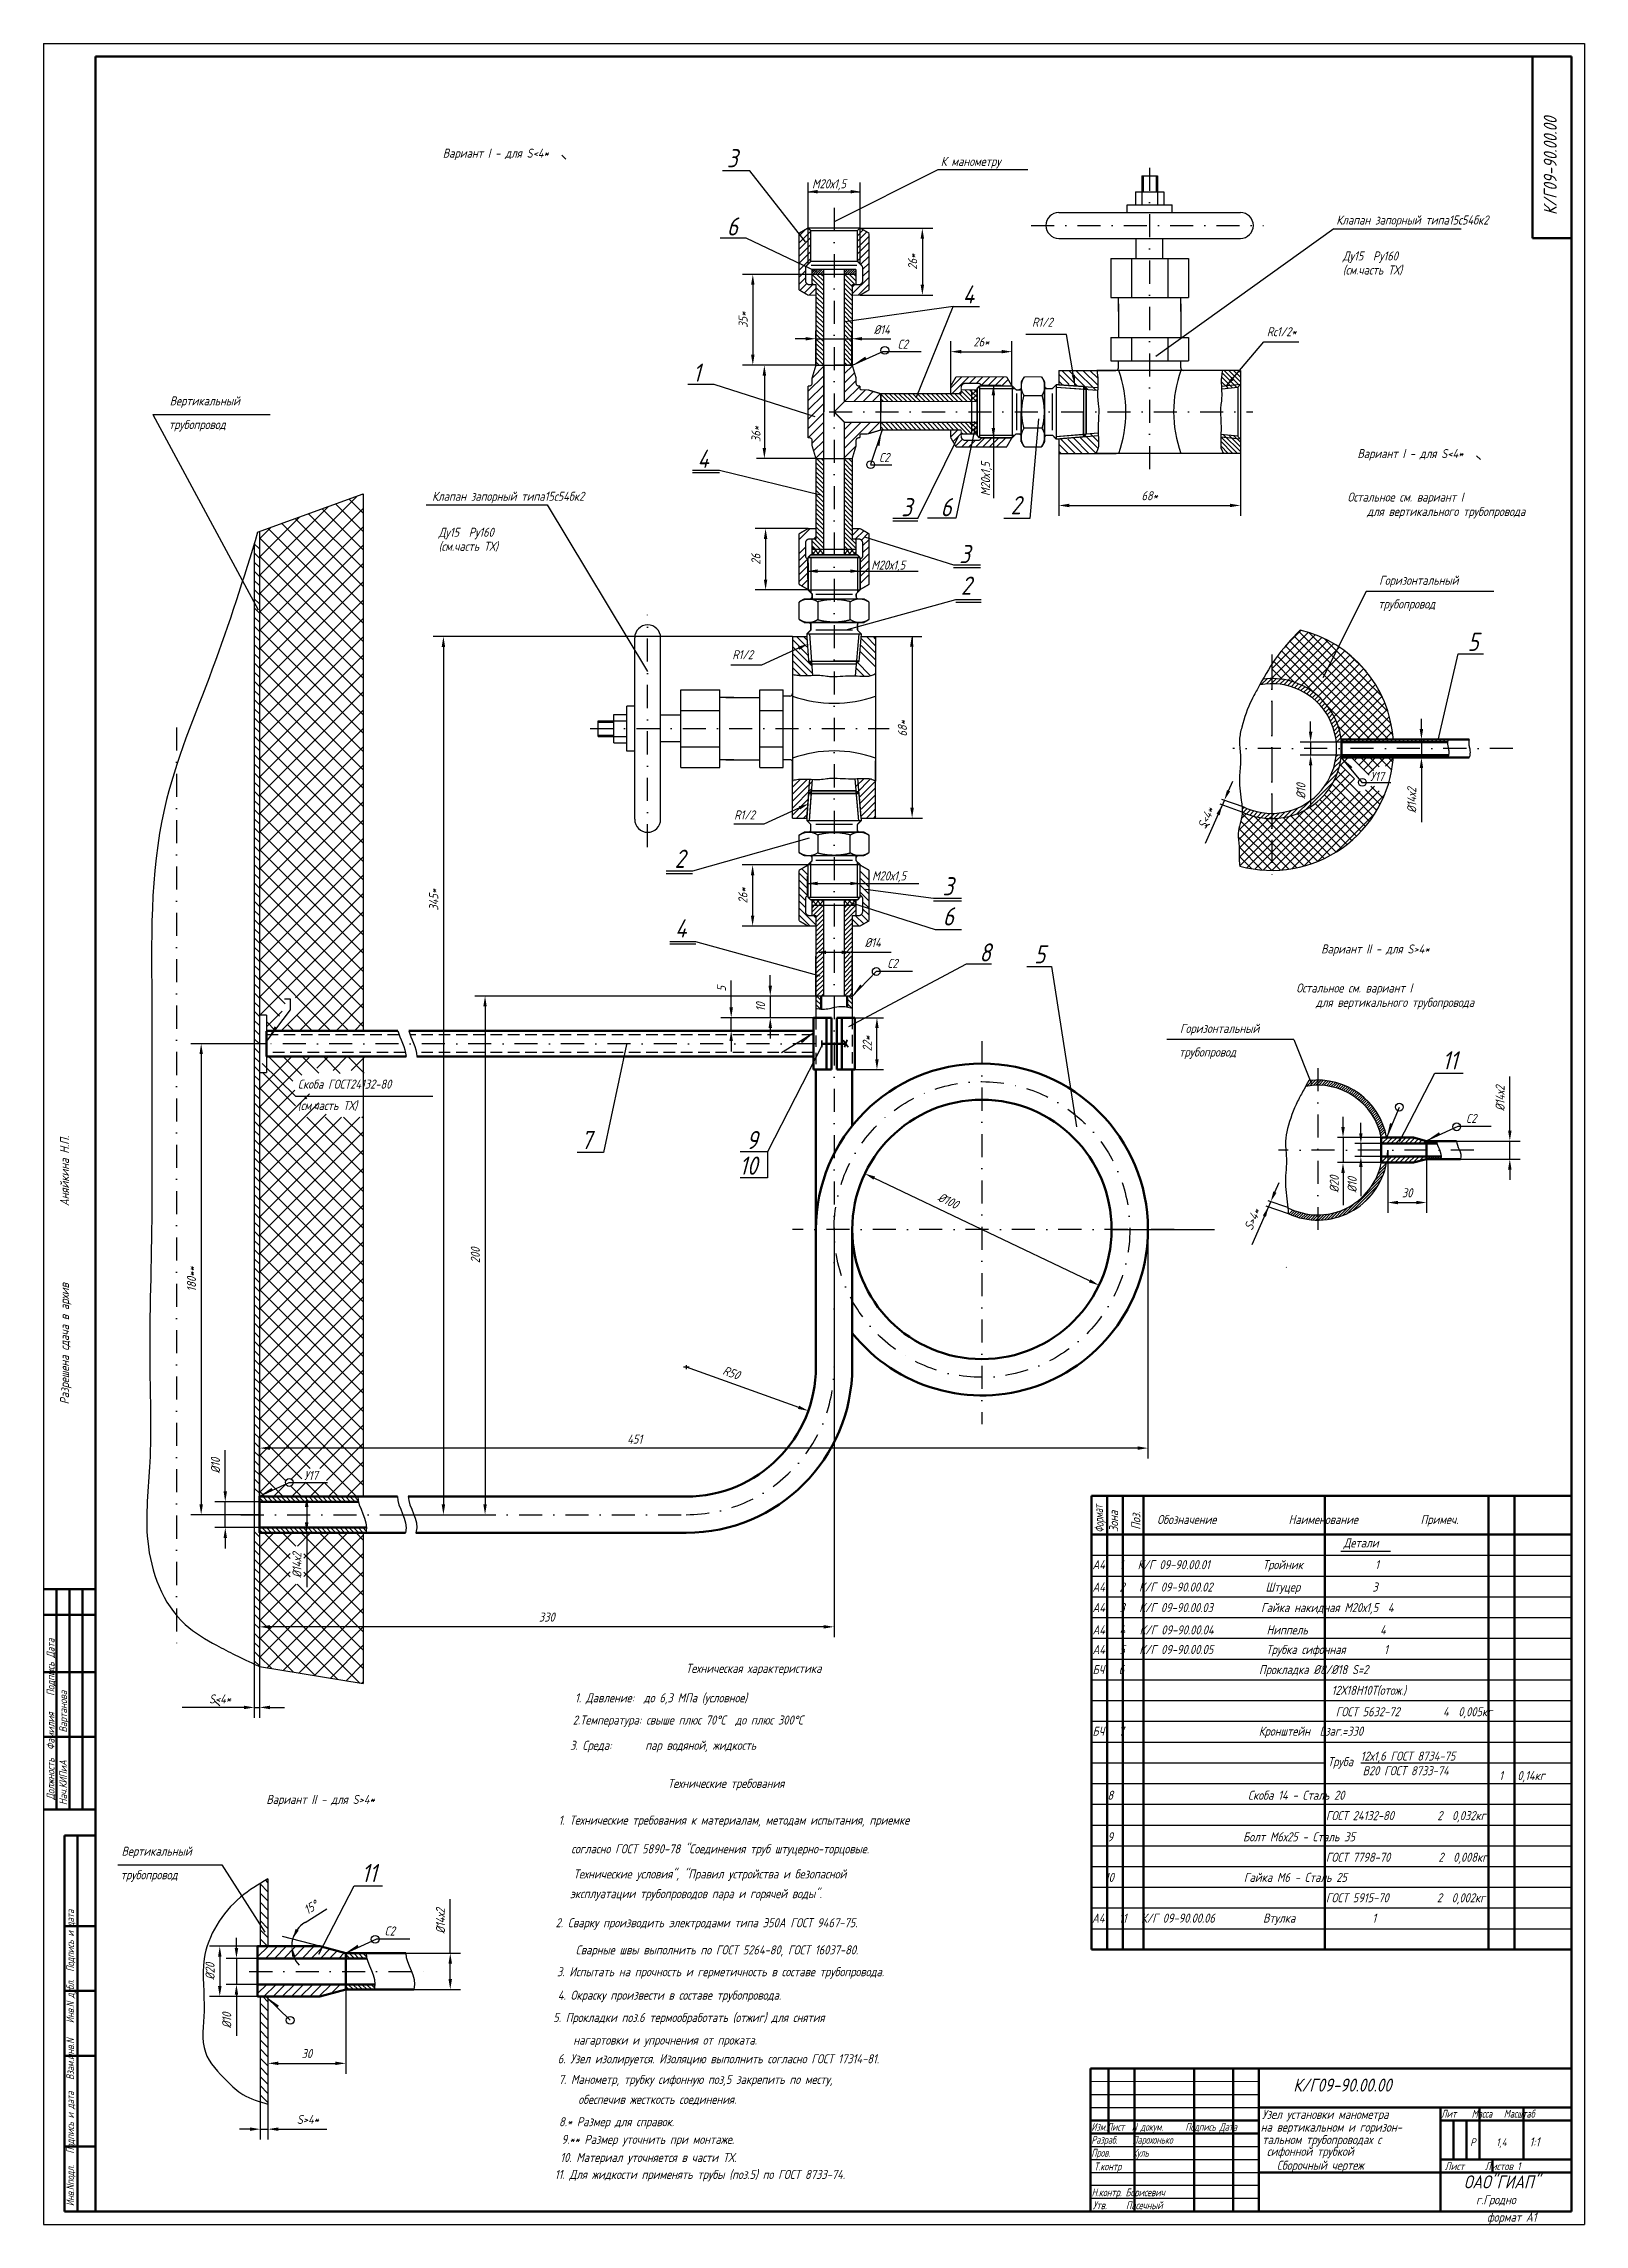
# Model space of a CAD drawing. Header units: inches. Extents: x 0 to 2147, y 0 to 841.
# Drawn here: x 0 to 594, y 0 to 841 of the extents above; entities that cross this region are included whole.
import ezdxf
from ezdxf.enums import TextEntityAlignment as Align

# ---------------------------------------------------------------- set-up
doc = ezdxf.new("R2010")
doc.units = ezdxf.units.IN
doc.header["$LTSCALE"] = 0.7
doc.header["$MEASUREMENT"] = 0
doc.linetypes.add('DASHDOT', pattern=[25.4, 12.7, -6.35, 0, -6.35])
doc.linetypes.add('HIDDEN', pattern=[9.525, 6.35, -3.175])
doc.styles.add('ROMANC', font='romanc', dxfattribs={"width": 0.8, "oblique": 15, "height": 3.5})
doc.styles.get("Standard").update_dxf_attribs({"font": 'romand.shx', "width": 0.8, "oblique": 15, "height": 3.5})
doc.dimstyles.get("Standard").update_dxf_attribs({"dimtxt": 3.5, "dimasz": 4, "dimexe": 4, "dimexo": 0, "dimgap": 2, "dimtad": 1, "dimdec": 0, "dimdsep": 46, "dimtxsty": 'Standard', "dimcen": 0.09, "dimadec": 0, "dimazin": 0, "dimtfac": 1, "dimtdec": 0, "dimtmove": 0, "dimatfit": 3, "dimfxl": 0, "dimtolj": 1, "dimtzin": 0, "dimlwd": 25, "dimlwe": 25, "dimarcsym": 0})

msp = doc.modelspace()

# ---------------------------------------------------------------- texts
at = {"color": 0, "linetype": 'ByBlock', "style": 'ROMANC', "oblique": 15, "width": 0.8}
msp.add_text('%%C14', height=3.5, dxfattribs=at).set_placement((323.11, 730.69), align=Align.MIDDLE_CENTER)
for s, rotation, p in [('36*', 90, (274.63, 690.41)), ('%%C100', 334.49171, (348.77, 394.78))]:
    msp.add_text(s, height=3.5, rotation=rotation, dxfattribs=at).set_placement(p, align=Align.MIDDLE_CENTER)
at = {"lineweight": 25, "oblique": 15, "width": 0.8}
for s, p in [('Зона', (414.25, 267.01)), ('Поз.', (422.81, 267.9))]:
    msp.add_text(s, height=3.5, rotation=90, dxfattribs=at).set_placement(p)
msp.add_text('1:1', height=3.5, dxfattribs=at).set_placement((572.81, 30.04))
at = {"lineweight": 35, "insert": (578.34, 774.92), "char_height": 5, "width": 116.2188, "attachment_point": 1, "rotation": 90}
msp.add_mtext('К/Г09-90.00.00 ', dxfattribs=at)
at = {"lineweight": 25, "attachment_point": 1}
for s, insert, char_height, width in [('Вариант I - для S<4*', (153.88, 800.49), 3.5, 62.4197), ('К манометру', (345.87, 797.32), 3.5, 44.6012), ('М20х1,5', (296.26, 788.69), 3.5, 35.6639), ('Клапан запорный типа15с54бк2', (498.36, 774.73), 3.5, 70.9958), ('Ду15  Ру160', (500.88, 760.86), 3.5, 41.1648), ('(см.часть ТХ)', (500.88, 755.45), 3.5, 43.7185), ('R1/2', (381.06, 735.31), 3.5, 32.719), ('С2', (329.26, 726.84), 3.5, 15.4142), ('Rс1/2*', (471.59, 731.65), 3.5, 32.719), ('Вертикальный  ', (48.62, 704.98), 3.5, 77.5752), ('трубопровод', (48.28, 695.86), 3.5, 77.5752), ('С2', (322.1, 683.13), 3.5, 15.4142), ('Вариант I - для S<4*', (506.5, 684.65), 3.5, 62.4197), ('Клапан запорный типа15с54бк2', (149.76, 668.18), 3.5, 70.9958), ('Остальное см. вариант I ', (502.68, 667.88), 3.5, 73.2089), ('для вертикального трубопровода', (510.21, 662.33), 3.5, 71.3397), ('Ду15  Ру160', (152.29, 654.3), 3.5, 41.1648), ('(см.часть ТХ)', (152.29, 648.89), 3.5, 43.7185), ('М20х1,5', (319.07, 641.66), 3.5, 35.6639), ('Горизонтальный ', (514.88, 635.78), 3.5, 77.5752), ('трубопровод', (514.55, 626.65), 3.5, 77.5752), ('R1/2', (265.52, 607.1), 3.5, 32.719), ('У17', (511.45, 560.13), 3.5, 15.4142), ('R1/2', (266.24, 545.29), 3.5, 32.719), ('М20х1,5', (319.41, 521.81), 3.5, 35.6639), ('С2', (325.29, 488.01), 3.5, 18.5414), ('Вариант II - для S>4*', (492.52, 493.61), 3.5, 62.4197), ('Остальное см. вариант I ', (482.94, 478.56), 3.5, 73.2089), ('для вертикального трубопровода', (490.47, 473.01), 3.5, 71.3397), ('Горизонтальный ', (438.09, 462.98), 3.5, 77.5752), ('трубопровод', (437.76, 453.85), 3.5, 77.5752), ('Скоба ГОСТ24132-80', (98.02, 441.48), 3.5, 61.6869), ('(см.часть ТХ)', (98.02, 433.23), 3.5, 69.9357), ('С2', (548.41, 428.25), 3.5, 18.5414), ('У17', (100.43, 290.57), 3.5, 15.4142), (' Обозначение               Наименование             Примеч.', (427.45, 273.58), 3.5, 160.8509), ('Детали', (501.18, 264.57), 3.5, 34.5782), ('А4   1   К/Г 09-90.00.01           Тройник               1', (404.35, 256.16), 3.5, 191.907), ('А4   2   К/Г 09-90.00.02           Штуцер               3', (404.35, 247.54), 3.5, 191.907), ('А4   3   К/Г 09-90.00.03          Гайка накидная М20х1,5  4', (404.35, 239.61), 3.5, 191.907), ('А4   4   К/Г 09-90.00.04           Ниппель               4', (404.35, 231.01), 3.5, 191.907), ('А4   5   К/Г 09-90.00.05           Трубка сифонная        1', (404.35, 223.45), 3.5, 191.907), ('Техническая характеристика', (247.62, 216.18), 3.5, 128.6102), ('БЧ   6                            Прокладка %%C8/%%C18 S=2       ', (404.35, 215.7), 3.5, 191.907), ('1. Давление:  до 6,3 МПа (условное)', (204.87, 204.81), 3.5, 144.1261), ('  12Х18Н10Т(отож.)', (492.83, 207.71), 3.5, 101.7791), ('2.Температура: свыше плюс 70%%DС  до плюс 300%%DС', (203.98, 196.25), 3.5, 196.0506), ('    ГОСТ 5632-72         4  0,005кг', (490.72, 199.44), 3.5, 101.7791), ('3. Среда:       пар водяной, жидкость', (202.96, 186.5), 3.5, 121.0246), ('БЧ   7                            Кронштейн  Lзаг.=330       ', (404.35, 191.95), 3.5, 191.907), ('Труба', (495.08, 180.2), 3.5, 36.5786), ('12х1,6 ГОСТ 8734-75', (507.74, 182.34), 3.5, 73.1572), ('В20 ГОСТ 8733-74', (508.5, 176.7), 3.5, 72.5735), ('Технические требования', (240.65, 171.81), 3.5, 102.7909), ('1   0,14кг', (561.13, 174.81), 3.5, 33.2304), ('Вариант II - для S>4*', (85.86, 165.62), 3.5, 62.4197), ('        8                            Скоба 14 - Сталь 20', (395.27, 167.25), 3.5, 194.5554), ('1. Технические требования к материалам, методам испытания, приемке ', (198.56, 157.64), 3.5, 177.1895), ('     ГОСТ 24132-80         2  0,032кг', (485.06, 159.38), 3.5, 105.0633), ('Вертикальный  ', (30.04, 145.67), 3.5, 77.5752), (' согласно ГОСТ 5890-78 "Соединения труб штуцерно-торцовые.', (201.56, 146.58), 3.5, 228.4083), ('        9                           Болт М6х25 - Сталь 35', (395.27, 151.21), 3.5, 194.5554), ('     ГОСТ 7798-70          2  0,008кг', (485.06, 143.34), 3.5, 105.0633), ('трубопровод', (29.71, 136.55), 3.5, 77.5752), ('Технические условия", "Правил устройства и безопасной ', (204.31, 136.89), 3.5, 203.9525), ('        10                           Гайка М6 - Сталь 25', (394.26, 135.57), 3.5, 194.5554), ('эксплуатации трубопроводов пара и горячей воды".', (202.95, 129.3), 3.5, 167.9096), ('     ГОСТ 5915-70          2  0,002кг', (485.06, 127.7), 3.5, 105.0633), (' 2. Сварку производить электродами типа Э50А ГОСТ 9467-75.', (195.53, 118.08), 3.5, 193.0074), ('А4   11   К/Г 09-90.00.06          Втулка                1', (404.19, 119.86), 3.5, 191.907), ('С2', (131.49, 114.9), 3.5, 18.5414), ('Сварные швы выполнить по ГОСТ 5264-80, ГОСТ 16037-80.', (205.13, 107.62), 3.5, 152.7503), ('3. Испытать на прочность и герметичность в составе трубопровода.', (197.9, 99.18), 3.5, 200.573), ('4. Окраску произвести в составе трубопровода.', (198.24, 90.14), 3.5, 159.0384), (' 5. Прокладки поз.6 термообработать (отжиг) для снятия ', (194.59, 81.54), 3.5, 184.8861), ('  нагартовки и упрочнения от проката.', (200.49, 72.82), 3.5, 179.2446), ('6. Узел изолируется. Изоляцию выполнить согласно ГОСТ 17314-81.', (198.2, 65.61), 3.5, 171.9935), ('7. Манометр, трубку сифонную поз,5 закрепить по месту,', (198.54, 57.65), 3.5, 172.3302), ('  обеспечив жесткость соединения.', (202.4, 49.94), 3.5, 150.2053), ('{\\W0.7;Лит    Масса   Масштаб}', (538.75, 44.18), 3, 48.3624), ('8.* Размер для справок.', (198.68, 41.34), 3.5, 182.1899), ('9.** Размер уточнить при монтаже.', (199.65, 34.53), 3.5, 182.1899), ('{\\W0.6; Изм.Лист  N докум.      Подпись Дата\\P Разраб.    Парохонько\\P Пров.      Куль}', (402.48, 39.12), 3, 75.9719), ('10. Материал уточняется в части ТХ.', (199.18, 27.55), 3.5, 162.0615), ('Р', (549.97, 33.2), 3, 4.7355), ('1,4', (560.02, 33.2), 3, 4.7355), (' 11. Для жидкости применять трубы (поз.5) по ГОСТ 8733-74.', (195.2, 21.01), 3.5, 186.9084), ('{\\W0.7;Т.контр}', (404.99, 23.86), 3, 65.7648), ('Лист     Листов 1', (540.16, 23.94), 3, 49.4707), ('{\\W0.7; Н.контр. Борисевич}', (402.54, 13.85), 3, 40.546), ('{\\W0.7;Утв.     Пасечный}', (404.48, 8.86), 3, 39.2217), ('г.Гродно', (552.25, 11.25), 3.5, 35.0627), ('формат А1', (556.46, 4.53), 3.5, 32.7454)]:
    msp.add_mtext(s, dxfattribs=dict(at, insert=insert, char_height=char_height, width=width))
at = {"lineweight": 35, "attachment_point": 1}
for s, insert, char_height, width in [('3', (263.39, 800.31), 7, 25.8231), ('6', (263.39, 773.99), 7, 25.8231), ('4', (354.35, 747.75), 7, 25.8231), ('1', (250.3, 717.62), 7, 25.8231), ('4', (252.05, 684.39), 7, 25.8231), ('3', (330.62, 665.73), 7, 25.8231), ('6', (345.79, 665.73), 7, 25.8231), ('2', (372.82, 666.5), 7, 25.8231), ('3', (353.02, 647.65), 7, 25.8231), ('2', (353.66, 635.48), 7, 25.8231), ('5', (548.97, 613.81), 7, 25.8231), ('2', (243.26, 530.14), 7, 25.8231), ('3', (346.59, 519.54), 7, 25.8231), ('6', (346.65, 507.9), 7, 25.8231), ('4', (243.42, 503.27), 7, 25.8231), ('8', (360.77, 494.01), 7, 25.8231), ('5', (381.89, 493.3), 7, 25.8231), ('11', (539.21, 452.41), 7, 25.8231), ('7', (207.19, 421.66), 7, 25.8231), ('9', (270.9, 421.66), 7, 25.8231), ('10', (268.22, 411.8), 7, 25.8231), ('11', (122.55, 138.98), 7, 25.8231), ('К/Г09-90.00.00 ', (481.78, 56.22), 5, 116.2188), ('Узел установки манометра', (469.74, 44.17), 3.5, 67.1383), ('на вертикальном и горизон-', (469.2, 39.25), 3.5, 71.0495), ('тальном трубопроводах с ', (469.81, 34.44), 3.5, 71.0495), (' сифонной трубкой', (469.72, 29.92), 3.5, 71.0495), (' Сборочный чертеж', (473.56, 24.55), 3.5, 67.3555), ('ОАО"ГИАП"', (547.55, 18.89), 5, 36.171)]:
    msp.add_mtext(s, dxfattribs=dict(at, insert=insert, char_height=char_height, width=width))
at = {"lineweight": 25, "attachment_point": 1}
for s, insert, char_height, width, rotation in [('М20х1,5', (361.38, 666.52), 3.5, 34.3225, 90), ('Разрешена сдача в архив                Аняйкина Н.П.', (6.31, 316.2), 3.5, 273.9552, 90), ('{\\W0.6;Формат}', (405.36, 266.6), 3.5, 24.1201, 93.2058), ('Должность  Фамилия    Подпись Дата', (1.2, 163.67), 3, 85.2134, 90), ('Вартанова', (6.02, 189.66), 3, 62.2383, 90), ('Нач.КИПиА', (6.02, 161.69), 3, 66.6475, 90), ('{\\W0.7; Инв.Nподл.   Подпись и дата   Взам.инв.N    Инв.N дубл.  Подпись и дата}', (8.76, 5.54), 3, 144.2887, 90)]:
    msp.add_mtext(s, dxfattribs=dict(at, insert=insert, char_height=char_height, width=width, rotation=rotation))
at = {"lineweight": 25, "char_height": 3.5, "attachment_point": 5}
for s, insert, rotation in [('\\A1;68*', (331.07, 576.91), 90), ('S<4*', (448.11, 542.37), 66.16185), ('345*', (150.38, 510.84), 90), ('\\A1;22*', (317.52, 455.33), 90), ('\\A1;%%C14х2', (561.51, 434.25), 90), ('\\A1;%%C20', (497.57, 401.16), 90), ('\\A1;%%C10', (504.46, 400.88), 90), ('S>4*', (466, 387.6), 66.16185), ('\\A1;R50', (265.13, 328.41), 340.20113)]:
    msp.add_mtext(s, dxfattribs=dict(at, insert=insert, rotation=rotation))
for s, insert in [('\\A1;%%C14', (319.64, 494.32)), ('\\A1;451', (227.88, 302.83)), (' S<4*', (67.04, 202.63))]:
    msp.add_mtext(s, dxfattribs=dict(at, insert=insert))

# ---------------------------------------------------------------- blocks, each defined once
blk = doc.blocks.new('*X140')
at = {"color": 0}
for p, q in [((659.41, 734.85), (661.46, 736.89)), ((659.41, 736.65), (659.66, 736.89)), ((661.53, 734), (659.41, 736.12)), ((659.41, 733.05), (661.53, 735.17)), ((661.35, 732.39), (659.41, 734.32)), ((659.55, 732.39), (659.41, 732.52)), ((661.53, 735.79), (660.44, 736.89)), ((660.55, 732.39), (661.53, 733.38))]:
    blk.add_line(p, q, dxfattribs=at)
blk = doc.blocks.new('*D334')
at = {"color": 0, "lineweight": 25}
for p, q in [((314.98, 769.77), (342.77, 769.77)), ((338.77, 765.77), (338.77, 747.99)), ((314.74, 743.99), (342.77, 743.99))]:
    blk.add_line(p, q, dxfattribs=at)
for points in [[(338.11, 765.77), (339.44, 765.77), (338.77, 769.77)], [(338.11, 747.99), (339.44, 747.99), (338.77, 743.99)]]:
    blk.add_solid(points, dxfattribs=at)
at = {"layer": 'DEFPOINTS', "color": 0, "lineweight": 25}
for p in [(314.98, 769.77), (314.74, 743.99), (338.77, 743.99)]:
    blk.add_point(p, dxfattribs=at)
at = {"color": 0, "lineweight": 25, "insert": (335.02, 756.88), "char_height": 3.5, "attachment_point": 5, "rotation": 90}
blk.add_mtext('\\A1;26*', dxfattribs=at)
blk = doc.blocks.new('*D335')
at = {"color": 0, "lineweight": 25}
for p, q in [((296.24, 751.99), (269.41, 751.99)), ((273.41, 747.99), (273.41, 720.99)), ((297.74, 716.99), (269.41, 716.99))]:
    blk.add_line(p, q, dxfattribs=at)
for points in [[(272.74, 747.99), (274.07, 747.99), (273.41, 751.99)], [(272.74, 720.99), (274.07, 720.99), (273.41, 716.99)]]:
    blk.add_solid(points, dxfattribs=at)
at = {"layer": 'DEFPOINTS', "color": 0, "lineweight": 25}
for p in [(296.24, 751.99), (273.41, 716.99), (297.74, 716.99)]:
    blk.add_point(p, dxfattribs=at)
at = {"color": 0, "lineweight": 25, "insert": (269.66, 734.49), "char_height": 3.5, "attachment_point": 5, "rotation": 90}
blk.add_mtext('\\A1;35*', dxfattribs=at)
blk = doc.blocks.new('*D353')
at = {"color": 0, "lineweight": 25}
for p, q in [((349.74, 708.23), (349.74, 726.2)), ((373.29, 708.99), (373.29, 726.2)), ((353.74, 722.2), (369.29, 722.2))]:
    blk.add_line(p, q, dxfattribs=at)
for points in [[(353.74, 722.87), (353.74, 721.54), (349.74, 722.2)], [(369.29, 722.87), (369.29, 721.54), (373.29, 722.2)]]:
    blk.add_solid(points, dxfattribs=at)
at = {"layer": 'DEFPOINTS', "color": 0, "lineweight": 25}
for p in [(373.29, 722.2), (349.74, 708.23), (373.29, 708.99)]:
    blk.add_point(p, dxfattribs=at)
at = {"color": 0, "lineweight": 25, "insert": (361.51, 725.95), "char_height": 3.5, "attachment_point": 5}
blk.add_mtext('\\A1;26*', dxfattribs=at)
blk = doc.blocks.new('*D354')
at = {"color": 0, "lineweight": 25}
for p, q in [((391.39, 682.99), (391.39, 658.89)), ((461.39, 682.99), (461.39, 658.89)), ((395.39, 662.89), (457.39, 662.89))]:
    blk.add_line(p, q, dxfattribs=at)
for points in [[(395.39, 663.56), (395.39, 662.23), (391.39, 662.89)], [(457.39, 663.56), (457.39, 662.23), (461.39, 662.89)]]:
    blk.add_solid(points, dxfattribs=at)
at = {"layer": 'DEFPOINTS', "color": 0, "lineweight": 25}
for p in [(391.39, 682.99), (461.39, 682.99), (461.39, 662.89)]:
    blk.add_point(p, dxfattribs=at)
at = {"color": 0, "lineweight": 25, "insert": (426.39, 666.64), "char_height": 3.5, "attachment_point": 5}
blk.add_mtext('\\A1;68*', dxfattribs=at)
blk = doc.blocks.new('*D355')
at = {"color": 0, "lineweight": 25}
for p, q in [((294.74, 524.24), (269.33, 524.24)), ((273.33, 520.24), (273.33, 504.69)), ((295.5, 500.69), (269.33, 500.69))]:
    blk.add_line(p, q, dxfattribs=at)
for points in [[(272.67, 520.24), (274, 520.24), (273.33, 524.24)], [(272.67, 504.69), (274, 504.69), (273.33, 500.69)]]:
    blk.add_solid(points, dxfattribs=at)
at = {"layer": 'DEFPOINTS', "color": 0, "lineweight": 25}
for p in [(294.74, 524.24), (273.33, 500.69), (295.5, 500.69)]:
    blk.add_point(p, dxfattribs=at)
at = {"color": 0, "lineweight": 25, "insert": (269.58, 512.46), "char_height": 3.5, "attachment_point": 5, "rotation": 90}
blk.add_mtext('\\A1;26*', dxfattribs=at)
blk = doc.blocks.new('*D356')
at = {"color": 0, "lineweight": 25}
for p, q in [((294.74, 653.99), (274.34, 653.99)), ((278.34, 649.99), (278.34, 634.31)), ((294.74, 630.31), (274.34, 630.31))]:
    blk.add_line(p, q, dxfattribs=at)
for points in [[(277.67, 649.99), (279, 649.99), (278.34, 653.99)], [(277.67, 634.31), (279, 634.31), (278.34, 630.31)]]:
    blk.add_solid(points, dxfattribs=at)
at = {"layer": 'DEFPOINTS', "color": 0, "lineweight": 25}
for p in [(294.74, 653.99), (278.34, 630.31), (294.74, 630.31)]:
    blk.add_point(p, dxfattribs=at)
at = {"color": 0, "lineweight": 25, "insert": (274.59, 642.15), "char_height": 3.5, "attachment_point": 5, "rotation": 90}
blk.add_mtext('\\A1;26', dxfattribs=at)
blk = doc.blocks.new('*D361')
at = {"color": 0, "lineweight": 25}
for p, q in [((280.14, 477.69), (280.14, 481.69)), ((297.74, 473.69), (276.14, 473.69)), ((280.14, 473.69), (280.14, 465.33)), ((296.79, 465.33), (276.14, 465.33)), ((280.14, 461.33), (280.14, 457.33))]:
    blk.add_line(p, q, dxfattribs=at)
for points in [[(279.47, 477.69), (280.81, 477.69), (280.14, 473.69)], [(279.47, 461.33), (280.81, 461.33), (280.14, 465.33)]]:
    blk.add_solid(points, dxfattribs=at)
at = {"layer": 'DEFPOINTS', "color": 0, "lineweight": 25}
for p in [(297.74, 473.69), (280.14, 465.33), (296.79, 465.33)]:
    blk.add_point(p, dxfattribs=at)
at = {"color": 0, "lineweight": 25, "insert": (276.39, 469.51), "char_height": 3.5, "attachment_point": 5, "rotation": 90}
blk.add_mtext('\\A1;10', dxfattribs=at)
blk = doc.blocks.new('*D362')
at = {"color": 0, "lineweight": 25}
for p, q in [((265.07, 469.33), (265.07, 479.69)), ((296.79, 465.33), (261.07, 465.33)), ((265.07, 460.33), (265.07, 465.33)), ((296.79, 460.33), (261.07, 460.33)), ((265.07, 456.33), (265.07, 452.33))]:
    blk.add_line(p, q, dxfattribs=at)
for points in [[(264.4, 469.33), (265.74, 469.33), (265.07, 465.33)], [(264.4, 456.33), (265.74, 456.33), (265.07, 460.33)]]:
    blk.add_solid(points, dxfattribs=at)
at = {"layer": 'DEFPOINTS', "color": 0, "lineweight": 25}
for p in [(265.07, 465.33), (296.79, 465.33), (296.79, 460.33)]:
    blk.add_point(p, dxfattribs=at)
at = {"color": 0, "lineweight": 25, "insert": (261.32, 476.51), "char_height": 3.5, "attachment_point": 5, "rotation": 90}
blk.add_mtext('\\A1;5', dxfattribs=at)
blk = doc.blocks.new('*D363')
at = {"color": 0, "lineweight": 25}
for p, q in [((70.02, 282.69), (70.02, 298.51)), ((81.21, 278.69), (66.02, 278.69)), ((70.02, 268.69), (70.02, 278.69)), ((81.21, 268.69), (66.02, 268.69)), ((70.02, 264.69), (70.02, 260.69))]:
    blk.add_line(p, q, dxfattribs=at)
for points in [[(69.36, 282.69), (70.69, 282.69), (70.02, 278.69)], [(69.36, 264.69), (70.69, 264.69), (70.02, 268.69)]]:
    blk.add_solid(points, dxfattribs=at)
at = {"layer": 'DEFPOINTS', "color": 0, "lineweight": 25}
for p in [(70.02, 278.69), (81.21, 278.69), (81.21, 268.69)]:
    blk.add_point(p, dxfattribs=at)
at = {"color": 0, "lineweight": 25, "insert": (66.27, 292.6), "char_height": 3.5, "attachment_point": 5, "rotation": 90}
blk.add_mtext('\\A1;%%C10', dxfattribs=at)
blk = doc.blocks.new('*D364')
at = {"color": 0, "lineweight": 25}
for p, q in [((297.74, 473.69), (166.18, 473.69)), ((170.18, 469.69), (170.18, 277.69)), ((138.54, 273.69), (174.18, 273.69))]:
    blk.add_line(p, q, dxfattribs=at)
for points in [[(169.51, 469.69), (170.84, 469.69), (170.18, 473.69)], [(169.51, 277.69), (170.84, 277.69), (170.18, 273.69)]]:
    blk.add_solid(points, dxfattribs=at)
at = {"layer": 'DEFPOINTS', "color": 0, "lineweight": 25}
for p in [(297.74, 473.69), (138.54, 273.69), (170.18, 273.69)]:
    blk.add_point(p, dxfattribs=at)
at = {"color": 0, "lineweight": 25, "insert": (166.43, 373.69), "char_height": 3.5, "attachment_point": 5, "rotation": 90}
blk.add_mtext('\\A1;200', dxfattribs=at)
blk = doc.blocks.new('*D365')
at = {"color": 0, "lineweight": 25}
for p, q in [((304.74, 383.69), (304.74, 226.44)), ((83.21, 266.69), (83.21, 226.44)), ((300.74, 230.44), (87.21, 230.44))]:
    blk.add_line(p, q, dxfattribs=at)
for points in [[(87.21, 231.1), (87.21, 229.77), (83.21, 230.44)], [(300.74, 231.1), (300.74, 229.77), (304.74, 230.44)]]:
    blk.add_solid(points, dxfattribs=at)
at = {"layer": 'DEFPOINTS', "color": 0, "lineweight": 25}
for p in [(304.74, 383.69), (83.21, 266.69), (83.21, 230.44)]:
    blk.add_point(p, dxfattribs=at)
at = {"color": 0, "lineweight": 25, "insert": (193.97, 234.19), "char_height": 3.5, "attachment_point": 5}
blk.add_mtext('\\A1;330', dxfattribs=at)
blk = doc.blocks.new('*D366')
at = {"color": 0, "lineweight": 25}
for p, q in [((83.21, 280.69), (105.41, 280.69)), ((101.41, 276.69), (101.41, 270.69)), ((83.21, 266.69), (105.41, 266.69)), ((101.41, 266.69), (101.41, 245.8))]:
    blk.add_line(p, q, dxfattribs=at)
for points in [[(100.74, 276.69), (102.08, 276.69), (101.41, 280.69)], [(100.74, 270.69), (102.08, 270.69), (101.41, 266.69)]]:
    blk.add_solid(points, dxfattribs=at)
at = {"layer": 'DEFPOINTS', "color": 0, "lineweight": 25}
for p in [(83.21, 280.69), (83.21, 266.69), (101.41, 266.69)]:
    blk.add_point(p, dxfattribs=at)
at = {"color": 0, "lineweight": 25, "insert": (97.66, 254.24), "char_height": 3.5, "attachment_point": 5, "rotation": 90}
blk.add_mtext('\\A1;%%C14х2', dxfattribs=at)
blk = doc.blocks.new('*D441')
at = {"color": 0, "lineweight": 25}
for p, q in [((74.34, 106.57), (74.34, 110.57)), ((82.5, 102.57), (70.34, 102.57)), ((74.34, 102.57), (74.34, 92.57)), ((82.5, 92.57), (70.34, 92.57)), ((74.34, 88.57), (74.34, 72.74))]:
    blk.add_line(p, q, dxfattribs=at)
for points in [[(73.68, 106.57), (75.01, 106.57), (74.34, 102.57)], [(73.68, 88.57), (75.01, 88.57), (74.34, 92.57)]]:
    blk.add_solid(points, dxfattribs=at)
at = {"layer": 'DEFPOINTS', "color": 0, "lineweight": 25}
for p in [(82.5, 102.57), (74.34, 92.57), (82.5, 92.57)]:
    blk.add_point(p, dxfattribs=at)
at = {"color": 0, "lineweight": 25, "insert": (70.59, 78.65), "char_height": 3.5, "attachment_point": 5, "rotation": 90}
blk.add_mtext('\\A1;%%C10', dxfattribs=at)
blk = doc.blocks.new('*D442')
at = {"color": 0, "lineweight": 25}
for p, q in [((82.5, 107.24), (63.91, 107.24)), ((67.91, 103.24), (67.91, 91.89)), ((82.5, 87.89), (63.91, 87.89))]:
    blk.add_line(p, q, dxfattribs=at)
for points in [[(67.24, 103.24), (68.58, 103.24), (67.91, 107.24)], [(67.24, 91.89), (68.58, 91.89), (67.91, 87.89)]]:
    blk.add_solid(points, dxfattribs=at)
at = {"layer": 'DEFPOINTS', "color": 0, "lineweight": 25}
for p in [(82.5, 107.24), (67.91, 87.89), (82.5, 87.89)]:
    blk.add_point(p, dxfattribs=at)
at = {"color": 0, "lineweight": 25, "insert": (64.16, 97.56), "char_height": 3.5, "attachment_point": 5, "rotation": 90}
blk.add_mtext('\\A1;%%C20', dxfattribs=at)
blk = doc.blocks.new('*D443')
at = {"color": 0, "lineweight": 25}
for p, q in [((100.78, 116.46), (109.18, 121.64)), ((106.47, 107.24), (92.14, 111.08))]:
    blk.add_line(p, q, dxfattribs=at)
for start, end in [(165, 180), (121.66195, 165), (122.44358, 143.72179), (201.27821, 222.55642)]:
    blk.add_arc((106.47, 107.24), 10.83, start, end, dxfattribs=at)
for points in [[(98.33, 113.36), (97.13, 113.94), (96, 110.04)], [(95.72, 103.19), (97.03, 103.43), (95.63, 107.24)]]:
    blk.add_solid(points, dxfattribs=at)
at = {"layer": 'DEFPOINTS', "color": 0, "lineweight": 25}
for p in [(82.5, 107.24), (95.67, 108.18), (106.47, 107.24), (106.47, 107.24), (116.47, 104.56)]:
    blk.add_point(p, dxfattribs=at)
at = {"color": 0, "lineweight": 25, "insert": (103.01, 122.24), "char_height": 3.5, "attachment_point": 5, "rotation": 31.66195}
blk.add_mtext('\\A1;15°', dxfattribs=at)
blk = doc.blocks.new('*D444')
at = {"color": 0, "lineweight": 25}
for p, q in [((156.76, 104.57), (156.76, 125.46)), ((139.65, 104.57), (160.76, 104.57)), ((156.76, 94.57), (156.76, 100.57)), ((142.71, 90.57), (160.76, 90.57))]:
    blk.add_line(p, q, dxfattribs=at)
for points in [[(156.09, 100.57), (157.43, 100.57), (156.76, 104.57)], [(156.09, 94.57), (157.43, 94.57), (156.76, 90.57)]]:
    blk.add_solid(points, dxfattribs=at)
at = {"layer": 'DEFPOINTS', "color": 0, "lineweight": 25}
for p in [(139.65, 104.57), (156.76, 104.57), (142.71, 90.57)]:
    blk.add_point(p, dxfattribs=at)
at = {"color": 0, "lineweight": 25, "insert": (153.01, 117.01), "char_height": 3.5, "attachment_point": 5, "rotation": 90}
blk.add_mtext('\\A1;%%C14х2', dxfattribs=at)
blk = doc.blocks.new('*D445')
at = {"color": 0, "lineweight": 25}
for p, q in [((86.5, 87.12), (86.5, 58.1)), ((116.47, 90.57), (116.47, 58.1)), ((90.5, 62.1), (112.47, 62.1))]:
    blk.add_line(p, q, dxfattribs=at)
for points in [[(90.5, 62.77), (90.5, 61.44), (86.5, 62.1)], [(112.47, 62.77), (112.47, 61.44), (116.47, 62.1)]]:
    blk.add_solid(points, dxfattribs=at)
at = {"layer": 'DEFPOINTS', "color": 0, "lineweight": 25}
for p in [(86.5, 87.12), (116.47, 90.57), (116.47, 62.1)]:
    blk.add_point(p, dxfattribs=at)
at = {"color": 0, "lineweight": 25, "insert": (101.48, 65.85), "char_height": 3.5, "attachment_point": 5}
blk.add_mtext('\\A1;30', dxfattribs=at)
blk = doc.blocks.new('*D446')
at = {"color": 0, "lineweight": 25}
for p, q in [((83.5, 47.3), (83.5, 32.72)), ((86.5, 46.38), (86.5, 32.72)), ((79.5, 36.72), (75.5, 36.72)), ((83.5, 36.72), (86.5, 36.72)), ((90.5, 36.72), (109.21, 36.72))]:
    blk.add_line(p, q, dxfattribs=at)
for points in [[(79.5, 37.39), (79.5, 36.05), (83.5, 36.72)], [(90.5, 37.39), (90.5, 36.05), (86.5, 36.72)]]:
    blk.add_solid(points, dxfattribs=at)
at = {"layer": 'DEFPOINTS', "color": 0, "lineweight": 25}
for p in [(83.5, 47.3), (86.5, 46.38), (86.5, 36.72)]:
    blk.add_point(p, dxfattribs=at)
at = {"color": 0, "lineweight": 25, "insert": (101.85, 40.47), "char_height": 3.5, "attachment_point": 5}
blk.add_mtext('\\A1;S>4*', dxfattribs=at)
blk = doc.blocks.new('*D453')
at = {"color": 0, "lineweight": 25}
for p, q in [((85.89, 455.33), (56.74, 455.33)), ((60.74, 451.33), (60.74, 277.69)), ((83.21, 273.69), (56.74, 273.69))]:
    blk.add_line(p, q, dxfattribs=at)
for points in [[(60.08, 451.33), (61.41, 451.33), (60.74, 455.33)], [(60.08, 277.69), (61.41, 277.69), (60.74, 273.69)]]:
    blk.add_solid(points, dxfattribs=at)
at = {"layer": 'DEFPOINTS', "color": 0, "lineweight": 25}
for p in [(85.89, 455.33), (60.74, 273.69), (83.21, 273.69)]:
    blk.add_point(p, dxfattribs=at)
at = {"color": 0, "lineweight": 25, "insert": (56.99, 364.51), "char_height": 3.5, "attachment_point": 5, "rotation": 90}
blk.add_mtext('\\A1;180**', dxfattribs=at)
blk = doc.blocks.new('*X73')
at = {"color": 0}
for p, q in [((599.4, 872.9), (600.1, 873.5)), ((599.4, 869.7), (601.4, 871.7)), ((599.4, 866.6), (601.4, 868.6)), ((599.4, 863.4), (601.4, 865.4)), ((599.4, 860.3), (601.4, 862.3)), ((599.4, 857.1), (601.4, 859.1)), ((611.4, 872.3), (612.6, 873.5)), ((611.4, 869.1), (613.4, 871.1)), ((611.4, 866), (613.4, 868)), ((611.4, 862.9), (613.4, 864.9)), ((611.4, 859.7), (613.4, 861.7)), ((611.4, 856.6), (613.4, 858.6)), ((599.4, 854), (601.4, 856)), ((599.4, 850.9), (601.4, 852.9)), ((599.4, 847.7), (601.4, 849.7)), ((601.1, 846.2), (601.4, 846.6)), ((611.4, 853.4), (613.4, 855.4)), ((611.4, 850.3), (613.4, 852.3)), ((611.4, 847.1), (613.4, 849.1))]:
    blk.add_line(p, q, dxfattribs=at)
blk = doc.blocks.new('*D455')
at = {"color": 0, "lineweight": 25}
for p, q in [((531.18, 576.64), (531.18, 580.64)), ((541.41, 572.64), (527.18, 572.64)), ((531.18, 572.64), (531.18, 565.64)), ((541.43, 565.64), (527.18, 565.64)), ((531.18, 561.64), (531.18, 540.75))]:
    blk.add_line(p, q, dxfattribs=at)
for points in [[(530.52, 576.64), (531.85, 576.64), (531.18, 572.64)], [(530.52, 561.64), (531.85, 561.64), (531.18, 565.64)]]:
    blk.add_solid(points, dxfattribs=at)
at = {"layer": 'DEFPOINTS', "color": 0, "lineweight": 25}
for p in [(541.41, 572.64), (531.18, 565.64), (541.43, 565.64)]:
    blk.add_point(p, dxfattribs=at)
at = {"color": 0, "lineweight": 25, "insert": (527.43, 549.19), "char_height": 3.5, "attachment_point": 5, "rotation": 90}
blk.add_mtext('\\A1;%%C14х2', dxfattribs=at)
blk = doc.blocks.new('*D456')
at = {"color": 0, "lineweight": 25}
for p, q in [((488.46, 575.64), (488.46, 579.64)), ((500.36, 571.64), (484.46, 571.64)), ((500.36, 566.64), (484.46, 566.64)), ((488.46, 571.64), (488.46, 566.64)), ((488.46, 562.64), (488.46, 546.81))]:
    blk.add_line(p, q, dxfattribs=at)
for points in [[(487.8, 575.64), (489.13, 575.64), (488.46, 571.64)], [(487.8, 562.64), (489.13, 562.64), (488.46, 566.64)]]:
    blk.add_solid(points, dxfattribs=at)
at = {"layer": 'DEFPOINTS', "color": 0, "lineweight": 25}
for p in [(488.46, 566.64), (500.36, 571.64), (500.36, 566.64)]:
    blk.add_point(p, dxfattribs=at)
at = {"color": 0, "lineweight": 25, "insert": (484.71, 552.73), "char_height": 3.5, "attachment_point": 5, "rotation": 90}
blk.add_mtext('\\A1;%%C10', dxfattribs=at)
blk = doc.blocks.new('*D457')
at = {"color": 0, "lineweight": 25}
for p, q in [((488.46, 575.64), (488.46, 579.64)), ((500.36, 571.64), (484.46, 571.64)), ((500.36, 566.64), (484.46, 566.64)), ((488.46, 571.64), (488.46, 566.64)), ((488.46, 562.64), (488.46, 546.81))]:
    blk.add_line(p, q, dxfattribs=at)
for points in [[(487.8, 575.64), (489.13, 575.64), (488.46, 571.64)], [(487.8, 562.64), (489.13, 562.64), (488.46, 566.64)]]:
    blk.add_solid(points, dxfattribs=at)
at = {"layer": 'DEFPOINTS', "color": 0, "lineweight": 25}
for p in [(488.46, 566.64), (500.36, 571.64), (500.36, 566.64)]:
    blk.add_point(p, dxfattribs=at)
at = {"color": 0, "lineweight": 25, "insert": (484.71, 552.73), "char_height": 3.5, "attachment_point": 5, "rotation": 90}
blk.add_mtext('\\A1;%%C10', dxfattribs=at)
blk = doc.blocks.new('*D458')
at = {"color": 0, "lineweight": 25}
for p, q in [((518.18, 414.3), (518.18, 390.07)), ((533.16, 414.3), (533.16, 390.07)), ((522.18, 394.07), (529.16, 394.07))]:
    blk.add_line(p, q, dxfattribs=at)
for points in [[(522.18, 394.73), (522.18, 393.4), (518.18, 394.07)], [(529.16, 394.73), (529.16, 393.4), (533.16, 394.07)]]:
    blk.add_solid(points, dxfattribs=at)
at = {"layer": 'DEFPOINTS', "color": 0, "lineweight": 25}
for p in [(518.18, 414.3), (533.16, 414.3), (533.16, 394.07)]:
    blk.add_point(p, dxfattribs=at)
at = {"color": 0, "lineweight": 25, "insert": (525.67, 397.82), "char_height": 3.5, "attachment_point": 5}
blk.add_mtext('\\A1;30', dxfattribs=at)

# ---------------------------------------------------------------- dimensions: what is measured, and where the dimension line sits
at = {"lineweight": 25}
for base, p1, p2, angle, text, picture, middle in [((338.77, 743.99), (314.98, 769.77), (314.74, 743.99), 90, '26*', '*D334', (335.02, 756.88)), ((273.41, 716.99), (296.24, 751.99), (297.74, 716.99), 90, '35*', '*D335', (269.66, 734.49)), ((278.34, 630.31), (294.74, 653.99), (294.74, 630.31), 90, '26', '*D356', (274.59, 642.15)), ((531.18, 565.64), (541.41, 572.64), (541.43, 565.64), 270, '%%C14х2', '*D455', (527.43, 549.19)), ((488.46, 566.64), (500.36, 571.64), (500.36, 566.64), 270, '%%C10', '*D456', (484.71, 552.73)), ((488.46, 566.64), (500.36, 571.64), (500.36, 566.64), 270, '%%C10', '*D457', (484.71, 552.73)), ((273.33, 500.69), (294.74, 524.24), (295.5, 500.69), 90, '26*', '*D355', (269.58, 512.46)), ((280.14, 465.33), (297.74, 473.69), (296.79, 465.33), 90, '10', '*D361', (276.39, 469.51)), ((60.74, 273.69), (85.89, 455.33), (83.21, 273.69), 90, '180**', '*D453', (56.99, 364.51)), ((70.02, 278.69), (81.21, 268.69), (81.21, 278.69), 90, '%%C10', '*D363', (66.27, 292.6)), ((101.41, 266.69), (83.21, 280.69), (83.21, 266.69), 90, '%%C14х2', '*D366', (97.66, 254.24)), ((156.76, 104.57), (142.71, 90.57), (139.65, 104.57), 90, '%%C14х2', '*D444', (153.01, 117.01)), ((74.34, 92.57), (82.5, 102.57), (82.5, 92.57), 90, '%%C10', '*D441', (70.59, 78.65)), ((67.91, 87.89), (82.5, 107.24), (82.5, 87.89), 90, '%%C20', '*D442', (64.16, 97.56))]:
    dim = msp.add_linear_dim(base=base, p1=p1, p2=p2, angle=angle, text=text, dimstyle='Standard', dxfattribs=at)
    dim.commit()
    dim.dimension.update_dxf_attribs({"geometry": picture, "text_midpoint": middle})
for base, p1, p2, text, picture, middle in [((373.29, 722.2), (349.74, 708.23), (373.29, 708.99), '26*', '*D353', (361.51, 725.95)), ((461.39, 662.89), (391.39, 682.99), (461.39, 682.99), '68*', '*D354', (426.39, 666.64)), ((533.16, 394.07), (518.18, 414.3), (533.16, 414.3), '30', '*D458', (525.67, 397.82)), ((83.21, 230.44), (304.74, 383.69), (83.21, 266.69), '330', '*D365', (193.97, 234.19)), ((86.5, 36.72), (83.5, 47.3), (86.5, 46.38), 'S>4*', '*D446', (101.85, 40.47))]:
    dim = msp.add_linear_dim(base=base, p1=p1, p2=p2, text=text, dimstyle='Standard', dxfattribs=at)
    dim.commit()
    dim.dimension.update_dxf_attribs({"geometry": picture, "text_midpoint": middle})
for base, p1, p2, picture, middle in [((265.07, 465.33), (296.79, 460.33), (296.79, 465.33), '*D362', (261.32, 476.51)), ((170.18, 273.69), (297.74, 473.69), (138.54, 273.69), '*D364', (166.43, 373.69))]:
    dim = msp.add_linear_dim(base=base, p1=p1, p2=p2, angle=90, dimstyle='Standard', dxfattribs=at)
    dim.commit()
    dim.dimension.update_dxf_attribs({"geometry": picture, "text_midpoint": middle})
dim = msp.add_angular_dim_2l(base=(95.67, 108.18), line1=((106.47, 107.24), (82.5, 107.24)), line2=((116.47, 104.56), (106.47, 107.24)), dimstyle='Standard', dxfattribs=at)
dim.commit()
dim.dimension.update_dxf_attribs({"geometry": '*D443', "text_midpoint": (103.01, 122.24)})
dim = msp.add_linear_dim(base=(116.47, 62.1), p1=(86.5, 87.12), p2=(116.47, 90.57), dimstyle='Standard', dxfattribs=at)
dim.commit()
dim.dimension.update_dxf_attribs({"geometry": '*D445', "text_midpoint": (101.48, 65.85)})

# ---------------------------------------------------------------- hatches: boundary and pattern name
at = {"lineweight": 25}
h = msp.add_hatch(dxfattribs=at)
h.set_pattern_fill('ANSI31', color=256, scale=5, style=0)
h.set_pattern_definition([(45, (-1374.6666, -144.95737), (-0.44194174, 0.44194174), [])])
h.paths.add_polyline_path([(300.74, 753.99), (296.24, 753.99), (296.24, 751.99), (300.74, 751.99)])
h.paths.add_polyline_path([(313.24, 753.99), (308.74, 753.99), (308.74, 751.99), (313.24, 751.99)])
h = msp.add_hatch(dxfattribs=at)
h.set_pattern_fill('ANSI31', color=256, scale=10, angle=90, style=0)
h.set_pattern_definition([(135, (-889.3834, -201.7328), (-0.8838835, -0.8838835), [])])
h.paths.add_polyline_path([(300.74, 680.99), (297.74, 680.99), (297.74, 649.99), (296.24, 649.99), (296.24, 646.77), (297.01, 645.99), (300.74, 645.99)])
h.paths.add_polyline_path([(308.74, 645.99), (313.24, 645.99), (313.24, 649.52), (312.77, 649.99), (311.74, 649.99), (311.74, 680.99), (308.74, 680.99)])
h = msp.add_hatch(dxfattribs=at)
h.set_pattern_fill('ANSI31', color=256, scale=20, angle=90, style=0)
h.set_pattern_definition([(135, (-2901.0453, -2307.6713), (-1.767767, -1.767767), [])])
edge = h.paths.add_edge_path()
edge.add_spline(control_points=[(83.5, 47.3), (84.49, 46.99), (85.5, 46.7), (86.5, 46.38)], knot_values=[108.433333, 108.433333, 108.433333, 108.433333, 111.526243, 111.526243, 111.526243, 111.526243], degree=3, periodic=0)
edge.add_line((86.5, 46.38), (86.5, 87.89))
edge.add_line((86.5, 87.89), (83.5, 87.89))
edge.add_line((83.5, 87.89), (83.5, 47.3))
edge = h.paths.add_edge_path()
edge.add_spline(control_points=[(86.5, 133.22), (85.49, 132.65), (84.49, 132.08), (83.5, 131.49)], knot_values=[2.852577, 2.852577, 2.852577, 2.852577, 6.319113, 6.319113, 6.319113, 6.319113], degree=3, periodic=0)
edge.add_line((83.5, 131.49), (83.5, 107.24))
edge.add_line((83.5, 107.24), (86.5, 107.24))
edge.add_line((86.5, 107.24), (86.5, 133.22))
h = msp.add_hatch(dxfattribs=at)
h.set_pattern_fill('ANSI31', color=256, scale=20, style=0)
h.set_pattern_definition([(45, (-2901.0453, -2307.6713), (-1.767767, 1.767767), [])])
h.paths.add_polyline_path([(106.47, 107.24), (86.76, 107.24), (86.24, 107), (86.5, 107.15), (86.5, 107.24), (82.5, 107.24), (82.5, 102.57), (116.47, 102.57), (116.47, 104.56)])
h.paths.add_polyline_path([(116.47, 92.57), (82.5, 92.57), (82.5, 87.89), (106.47, 87.89), (116.47, 90.57)])

# ---------------------------------------------------------------- linework, layer by layer
for p, q in [((0, 841), (0, 0)), ((0, 841), (594, 841)), ((594, 841), (594, 0)), ((304.86, 772.41), (344.93, 792.43)), ((344.93, 792.43), (379.43, 792.43)), ((420.89, 783.86), (431.89, 783.86)), ((420.89, 783.86), (420.89, 778.86)), ((423.39, 790), (429.39, 790)), ((423.39, 790), (423.39, 778.86)), ((423.89, 790), (423.89, 783.86)), ((428.89, 790), (428.89, 783.86)), ((429.39, 790), (429.39, 778.86)), ((431.89, 783.86), (431.89, 778.86)), ((391.41, 775.86), (461.38, 775.86)), ((417.72, 778.86), (435.06, 778.86)), ((417.72, 775.86), (417.72, 778.86)), ((435.06, 775.86), (435.06, 778.86)), ((391.41, 765.86), (461.38, 765.86)), ((421.26, 758.08), (421.26, 765.86)), ((431.52, 758.08), (431.52, 765.86)), ((497.43, 769.58), (546.45, 769.58)), ((294.74, 757.15), (294.74, 763.96)), ((294.74, 757.18), (294.74, 763.96)), ((294.74, 756), (294.74, 763.96)), ((314.74, 757.18), (314.74, 763.96)), ((314.74, 756.04), (314.74, 763.96)), ((411.39, 758.08), (441.39, 758.08)), ((411.39, 743.08), (441.39, 743.08)), ((414.39, 737.63), (414.39, 743.08)), ((414.39, 740.67), (414.39, 727.63)), ((438.39, 737.63), (438.39, 743.08)), ((438.39, 740.67), (438.39, 727.63)), ((394.41, 728.87), (378.67, 728.87)), ((397.68, 708.99), (394.41, 728.87)), ((411.39, 727.63), (441.39, 727.63)), ((456.03, 708.98), (470.36, 726.03)), ((470.36, 726.03), (483.91, 726.03)), ((297.74, 716.99), (304.74, 716.99)), ((297.74, 716.99), (311.74, 716.99)), ((300.74, 716.99), (300.74, 698.99)), ((311.74, 716.99), (304.74, 716.99)), ((311.84, 716.94), (323.5, 722.32)), ((323.5, 722.32), (338.27, 722.32)), ((391.39, 714.99), (413.39, 714.99)), ((461.39, 714.99), (406.02, 714.99)), ((411.39, 718.63), (441.39, 718.63)), ((414.39, 715.99), (414.39, 718.63)), ((438.39, 715.99), (438.39, 718.63)), ((360.86, 709.01), (359.86, 708.01)), ((359.86, 708.01), (359.86, 690)), ((359.86, 708.01), (359.86, 690)), ((359.86, 708.01), (359.86, 690)), ((359.86, 708.01), (359.86, 690)), ((359.86, 708.01), (359.86, 690)), ((359.92, 708.01), (359.92, 690)), ((359.92, 708.01), (359.92, 690)), ((359.92, 708.01), (359.92, 690)), ((359.92, 708.01), (359.92, 690)), ((359.92, 708.01), (359.92, 690)), ((359.92, 708.01), (359.92, 690)), ((359.92, 708.01), (359.92, 690)), ((360.86, 707.99), (373.42, 707.99)), ((361.92, 707.99), (374.42, 707.99)), ((362.92, 708.99), (373.42, 708.99)), ((374.92, 707.49), (373.42, 708.99)), ((373.42, 708.99), (373.42, 689)), ((374.42, 707.99), (374.42, 707.95)), ((374.42, 707.99), (374.42, 707.95)), ((374.92, 707.49), (376.92, 707.49)), ((376.92, 710.59), (376.92, 698.99)), ((385.92, 698.99), (385.92, 710.59)), ((385.92, 707.99), (388.92, 707.99)), ((388.92, 707.99), (390.45, 709.52)), ((388.92, 707.99), (388.92, 707.94)), ((390.3, 708.51), (406.28, 707.38)), ((390.35, 708.5), (401.82, 707.69)), ((391.39, 709.43), (406.38, 708.37)), ((400.9, 708.76), (401.82, 707.69)), ((401.92, 707.58), (401.92, 690.6)), ((461.39, 709.49), (454.08, 708.8)), ((460.39, 708.39), (454.2, 707.8)), ((461.39, 709.49), (460.39, 708.49)), ((460.39, 708.49), (460.39, 689.44)), ((294.74, 688.99), (294.74, 698.99)), ((322.74, 705.99), (322.74, 698.99)), ((322.74, 691.99), (322.74, 698.99)), ((375.1, 705.62), (375.1, 692.16)), ((376.92, 687.4), (376.92, 698.99)), ((385.92, 698.99), (385.92, 687.4)), ((323.12, 691.7), (318.82, 678.65)), ((360.86, 689), (359.86, 690)), ((360.86, 689.99), (374.42, 689.99)), ((361.92, 689.99), (373.42, 689.99)), ((361.94, 689.99), (374.42, 689.99)), ((374.92, 690.49), (373.42, 688.99)), ((374.42, 689.99), (374.42, 690.04)), ((374.92, 690.49), (376.92, 690.49)), ((385.92, 689.99), (388.92, 689.99)), ((388.92, 689.99), (390.45, 688.47)), ((390.29, 689.48), (406.49, 690.84)), ((390.34, 689.49), (401.8, 690.45)), ((391.39, 688.57), (406.6, 689.85)), ((400.89, 689.37), (401.8, 690.45)), ((460.39, 689.6), (453.88, 690.25)), ((362.92, 688.99), (373.42, 688.99)), ((376.92, 689.21), (376.92, 689.49)), ((385.92, 687.4), (385.92, 689.21)), ((391.39, 682.99), (413.46, 682.99)), ((461.39, 682.99), (405.64, 682.99)), ((461.39, 688.49), (453.85, 689.25)), ((461.39, 688.49), (460.39, 689.49)), ((297.74, 680.99), (311.74, 680.99)), ((318.84, 678.62), (327.07, 678.62)), ((147.5, 663.18), (194.14, 663.18)), ((294.72, 642.87), (295.72, 643.87)), ((294.74, 640.81), (294.74, 630.31)), ((295.72, 643.87), (313.73, 643.87)), ((295.72, 643.87), (313.73, 643.87)), ((295.72, 643.87), (313.73, 643.87)), ((295.72, 643.87), (313.73, 643.87)), ((295.72, 643.87), (313.73, 643.87)), ((295.72, 643.81), (313.73, 643.81)), ((295.72, 643.81), (313.73, 643.81)), ((295.72, 643.81), (313.73, 643.81)), ((295.72, 643.81), (313.73, 643.81)), ((295.72, 643.81), (313.73, 643.81)), ((295.72, 643.81), (313.73, 643.81)), ((295.72, 643.81), (313.73, 643.81)), ((295.74, 642.87), (295.74, 630.31)), ((295.74, 641.81), (295.74, 629.31)), ((314.73, 642.87), (313.73, 643.87)), ((313.74, 642.87), (313.74, 629.31)), ((313.74, 641.81), (313.74, 630.31)), ((313.74, 641.8), (313.74, 629.31)), ((314.74, 640.81), (314.74, 630.31)), ((293.15, 626.81), (304.74, 626.81)), ((296.24, 628.81), (294.74, 630.31)), ((294.74, 630.31), (314.73, 630.31)), ((295.74, 629.31), (295.78, 629.31)), ((295.74, 629.31), (295.78, 629.31)), ((296.24, 628.81), (296.24, 626.81)), ((298.11, 628.63), (311.57, 628.63)), ((316.33, 626.81), (304.74, 626.81)), ((313.24, 628.81), (314.74, 630.31)), ((313.24, 628.81), (313.24, 626.81)), ((313.74, 629.31), (313.7, 629.31)), ((314.52, 626.81), (314.24, 626.81)), ((304.74, 617.81), (293.15, 617.81)), ((295.74, 614.81), (294.22, 613.29)), ((295.74, 617.81), (295.74, 614.81)), ((295.74, 614.81), (295.79, 614.81)), ((304.74, 617.81), (316.33, 617.81)), ((313.74, 617.81), (313.74, 614.81)), ((313.74, 614.81), (315.26, 613.29)), ((316.33, 617.81), (314.52, 617.81)), ((227.87, 541.85), (227.87, 611.82)), ((237.87, 541.85), (237.87, 611.82)), ((291.03, 607.83), (276.7, 601.34)), ((288.74, 612.34), (288.74, 556.97)), ((288.74, 611.84), (288.74, 556.47)), ((295.23, 613.38), (296.36, 597.38)), ((314.24, 613.39), (312.88, 597.17)), ((320.74, 612.34), (320.74, 556.59)), ((294.97, 602.84), (296.04, 601.91)), ((296.16, 601.81), (313.14, 601.81)), ((314.36, 602.84), (313.28, 601.93)), ((245.65, 561.84), (245.65, 591.84)), ((260.65, 561.84), (260.65, 591.84)), ((266.1, 588.84), (260.65, 588.84)), ((263.06, 588.84), (276.1, 588.84)), ((276.1, 561.84), (276.1, 591.84)), ((285.1, 561.84), (285.1, 591.84)), ((287.74, 589.34), (285.1, 589.34)), ((219.87, 571.34), (219.87, 582.34)), ((219.87, 582.34), (224.87, 582.34)), ((224.87, 568.17), (224.87, 585.51)), ((227.87, 585.51), (224.87, 585.51)), ((245.65, 581.97), (237.87, 581.97)), ((213.73, 573.84), (213.73, 579.84)), ((213.73, 579.84), (224.87, 579.84)), ((213.73, 579.34), (219.87, 579.34)), ((213.73, 574.34), (219.87, 574.34)), ((213.73, 573.84), (224.87, 573.84)), ((219.87, 571.34), (224.87, 571.34)), ((227.87, 568.17), (224.87, 568.17)), ((245.65, 571.71), (237.87, 571.71)), ((266.1, 564.84), (260.65, 564.84)), ((263.06, 564.84), (276.1, 564.84)), ((287.74, 564.84), (285.1, 564.84)), ((288.74, 542.34), (288.74, 564.34)), ((320.74, 542.34), (320.74, 564.4)), ((500.48, 571.64), (498.35, 571.64)), ((500.48, 571.64), (498.35, 571.64)), ((500.48, 566.64), (498.35, 566.64)), ((500.48, 566.64), (498.35, 566.64)), ((500.08, 565.82), (508.33, 555.97)), ((294.3, 542.34), (295.36, 557.33)), ((295.23, 541.25), (296.36, 557.23)), ((314.25, 541.23), (312.89, 557.43)), ((315.16, 542.34), (313.88, 557.55)), ((508.34, 556.02), (519.43, 556.02)), ((294.97, 551.84), (296.04, 552.77)), ((295.23, 541.3), (296.04, 552.77)), ((296.16, 552.87), (313.14, 552.87)), ((314.36, 551.84), (313.28, 552.75)), ((314.24, 541.29), (313.28, 552.75)), ((291.35, 546.23), (277.7, 540.01)), ((295.74, 539.87), (294.22, 541.4)), ((295.74, 539.87), (295.79, 539.87)), ((295.74, 536.87), (295.74, 539.87)), ((313.74, 539.87), (315.26, 541.4)), ((313.74, 536.87), (313.74, 539.87)), ((304.74, 536.87), (293.15, 536.87)), ((304.74, 536.87), (316.33, 536.87)), ((316.33, 536.87), (314.52, 536.87)), ((293.15, 527.87), (304.74, 527.87)), ((296.24, 525.87), (294.74, 524.37)), ((294.74, 513.87), (294.74, 524.37)), ((294.74, 524.37), (314.73, 524.37)), ((295.74, 525.37), (295.78, 525.37)), ((295.74, 512.87), (295.74, 525.37)), ((295.74, 525.37), (295.78, 525.37)), ((295.74, 511.81), (295.74, 524.37)), ((296.24, 525.87), (296.24, 527.87)), ((298.11, 526.05), (311.57, 526.05)), ((316.33, 527.87), (304.74, 527.87)), ((313.24, 525.87), (313.24, 527.87)), ((313.24, 525.87), (314.74, 524.37)), ((313.74, 525.37), (313.7, 525.37)), ((313.74, 512.88), (313.74, 525.37)), ((313.74, 511.81), (313.74, 525.37)), ((313.74, 512.87), (313.74, 524.37)), ((314.52, 527.87), (314.24, 527.87)), ((314.74, 513.87), (314.74, 524.37)), ((294.72, 511.81), (295.72, 510.81)), ((295.72, 510.87), (313.73, 510.87)), ((295.72, 510.87), (313.73, 510.87)), ((295.72, 510.87), (313.73, 510.87)), ((295.72, 510.87), (313.73, 510.87)), ((295.72, 510.87), (313.73, 510.87)), ((295.72, 510.87), (313.73, 510.87)), ((295.72, 510.87), (313.73, 510.87)), ((295.72, 510.81), (313.73, 510.81)), ((295.72, 510.81), (313.73, 510.81)), ((295.72, 510.81), (313.73, 510.81)), ((295.72, 510.81), (313.73, 510.81)), ((295.72, 510.81), (313.73, 510.81)), ((314.73, 511.81), (313.73, 510.81)), ((311.49, 473.23), (321.11, 483.28)), ((321.11, 483.28), (334.93, 483.28)), ((309.74, 473.69), (309.74, 469.53)), ((85.93, 466.33), (85.93, 444.22)), ((86.33, 456.75), (95.14, 468.43)), ((296.81, 459.44), (284.47, 451.74)), ((517.74, 418.94), (522.7, 430.79)), ((533.06, 417.82), (545.38, 423.51)), ((545.38, 423.51), (558.05, 423.51)), ((83, 280.67), (94.67, 286.05)), ((94.67, 286.05), (109.44, 286.05)), ((116.13, 104.48), (128.45, 110.17)), ((128.45, 110.17), (141.13, 110.17)), ((85.85, 87.75), (94.99, 78.73)), ((0, 0), (594, 0))]:
    msp.add_line(p, q)
at = {"lineweight": 50}
for p, q in [((20, 836), (20, 5)), ((20, 836), (589, 836)), ((574, 836), (574, 766)), ((589, 836), (589, 5)), ((574, 766), (589, 766)), ((549.57, 572.64), (500.36, 572.64)), ((500.36, 565.64), (500.36, 572.64)), ((541.26, 571.64), (500.36, 571.64)), ((541.67, 566.64), (500.36, 566.64)), ((549.6, 565.64), (500.36, 565.64)), ((299.74, 473.69), (299.74, 468.68)), ((309.74, 473.69), (309.74, 469.53)), ((296.79, 465.33), (296.79, 445.33)), ((303.79, 465.33), (296.79, 465.33)), ((312.79, 465.33), (305.79, 465.33)), ((312.79, 465.33), (312.79, 445.33)), ((85.89, 460.2), (85.89, 450.42)), ((136.56, 460.33), (85.93, 460.33)), ((296.79, 460.33), (140.77, 460.33)), ((309.25, 455.33), (300.03, 455.33)), ((139.71, 450.33), (85.93, 450.33)), ((296.79, 450.33), (143.87, 450.33)), ((303.79, 445.33), (296.79, 445.33)), ((297.74, 445.33), (297.74, 383.69)), ((312.79, 445.33), (305.79, 445.33)), ((311.74, 445.33), (311.74, 423.64)), ((528.16, 419.14), (515.7, 419.14)), ((515.7, 419.14), (515.7, 409.46)), ((515.7, 416.8), (537.22, 416.8)), ((533.16, 417.8), (528.16, 419.14)), ((533.16, 417.8), (544.75, 417.8)), ((515.7, 411.8), (538.77, 411.8)), ((528.16, 409.46), (515.7, 409.46)), ((533.16, 410.8), (528.16, 409.46)), ((533.16, 410.8), (546.28, 410.8)), ((297.74, 383.69), (297.74, 330.69)), ((311.74, 383.69), (311.74, 330.69)), ((83.21, 280.69), (136.39, 280.69)), ((83.21, 278.69), (121.33, 278.69)), ((140.54, 280.69), (247.74, 280.69)), ((404, 281.02), (404, 106.02)), ((404, 281.02), (589, 281.02)), ((410, 281.02), (410, 106.02)), ((416, 281.02), (416, 106.02)), ((424, 281.02), (424, 106.02)), ((494, 281.02), (494, 106.02)), ((557, 281.02), (557, 106.02)), ((567, 281.02), (567, 106.02)), ((83.21, 268.69), (124.42, 268.69)), ((83.21, 266.69), (139.45, 266.69)), ((143.53, 266.69), (247.74, 266.69)), ((404, 266.02), (589, 266.02)), ((0, 245.02), (20, 245.02)), ((5, 245.02), (5, 160.02)), ((10, 245.02), (10, 160.02)), ((15, 245.02), (15, 160.02)), ((0, 235.02), (20, 235.02)), ((0, 213.02), (20, 213.02)), ((0, 188.02), (20, 188.02)), ((0, 160.02), (20, 160.02)), ((8, 150.02), (8, 5)), ((8, 150.02), (20, 150.02)), ((13, 150.02), (13, 5)), ((8, 115.02), (20, 115.02)), ((82.5, 107.24), (82.5, 87.89)), ((106.47, 107.24), (82.5, 107.24)), ((82.5, 102.57), (124.59, 102.57)), ((116.47, 104.56), (106.47, 107.24)), ((116.47, 104.57), (139.65, 104.57)), ((404, 106.02), (589, 106.02)), ((82.5, 92.57), (127.68, 92.57)), ((8, 90.02), (20, 90.02)), ((106.47, 87.89), (82.5, 87.89)), ((116.47, 90.57), (106.47, 87.89)), ((116.47, 90.57), (142.71, 90.57)), ((8, 65.02), (20, 65.02)), ((403.56, 60.07), (589, 60.07)), ((403.59, 60.07), (403.59, 5)), ((410.56, 60.07), (410.56, 35.07)), ((420.56, 60.07), (420.56, 5.07)), ((443.56, 60.07), (443.56, 5.07)), ((458.56, 60.07), (458.56, 5.07)), ((468.56, 60.07), (468.56, 5.07)), ((468.56, 45.07), (589, 45.07)), ((538.56, 45.07), (538.56, 5.07)), ((553.56, 45.07), (553.56, 25.07)), ((570.56, 45.07), (570.56, 25.07)), ((403.56, 40.07), (468.56, 40.07)), ((403.56, 35.07), (468.56, 35.07)), ((538.56, 40.07), (589, 40.07)), ((543.56, 40.07), (543.56, 25.07)), ((548.56, 40.07), (548.56, 25.07)), ((8, 30.02), (20, 30.02)), ((468.56, 20.07), (589, 20.07)), ((538.56, 25.07), (588.56, 25.07)), ((558.56, 25.07), (558.56, 20.07)), ((8, 5), (589, 5))]:
    msp.add_line(p, q, dxfattribs=at)
at = {"lineweight": 25}
for p, q in [((199.76, 797.93), (201.35, 796.44)), ((272.25, 791.99), (261.73, 791.99)), ((293.67, 764.57), (272.25, 791.99)), ((270.86, 765.91), (260.77, 765.91)), ((298.1, 753), (270.86, 765.91)), ((497.39, 769.56), (428.81, 720.31)), ((350.7, 739.56), (308.91, 733.7)), ((336.38, 704.36), (350.7, 739.56)), ((350.7, 739.56), (360.8, 739.56)), ((258.55, 709.55), (248.37, 709.55)), ((297.51, 697.06), (258.55, 709.55)), ((42.1, 698.01), (87.35, 698.01)), ((42.1, 698.01), (82.65, 622.66)), ((337.06, 657.87), (352.67, 689.66)), ((359.16, 693.03), (351.63, 658.01)), ((383.55, 696.36), (380.26, 657.87)), ((552.37, 682.09), (553.96, 680.6)), ((260.58, 676.42), (250.12, 676.42)), ((260.58, 675.42), (250.12, 675.42)), ((299.55, 666.83), (260.58, 676.42)), ((82.51, 652.55), (123.21, 667.39)), ((83.21, 628.79), (121.01, 666.59)), ((123.21, 659.9), (117.72, 665.39)), ((123.21, 666.97), (122.9, 667.28)), ((83.21, 635.86), (109.88, 662.53)), ((83.21, 621.72), (123.21, 661.72)), ((83.21, 642.93), (98.75, 658.47)), ((123.21, 631.61), (96.99, 657.83)), ((123.21, 638.68), (102.17, 659.72)), ((123.21, 645.76), (107.35, 661.61)), ((123.21, 652.83), (112.54, 663.5)), ((194.14, 663.18), (232.76, 598.85)), ((337.06, 657.87), (327.44, 657.87)), ((337.06, 656.87), (327.44, 656.87)), ((351.63, 658.01), (340.73, 658.01)), ((380.26, 657.87), (370.17, 657.87)), ((83.21, 646.14), (81.21, 648.14)), ((83.21, 614.65), (123.21, 654.65)), ((83.21, 650), (87.62, 654.42)), ((123.21, 610.4), (83.21, 650.4)), ((83.21, 607.58), (123.21, 647.58)), ((123.21, 617.47), (86.63, 654.05)), ((123.21, 624.54), (91.81, 655.94)), ((316.44, 650.78), (350.75, 640.03)), ((83.21, 642.6), (81.21, 644.6)), ((83.21, 639.07), (81.21, 641.07)), ((123.21, 603.33), (83.21, 643.33)), ((83.21, 600.51), (123.21, 640.51)), ((350.75, 640.03), (361.22, 640.03)), ((83.21, 635.53), (81.21, 637.53)), ((83.21, 632), (81.21, 634)), ((123.21, 596.26), (83.21, 636.26)), ((83.21, 593.43), (123.21, 633.43)), ((350.75, 639.03), (361.22, 639.03)), ((83.21, 628.46), (81.21, 630.46)), ((83.21, 624.92), (81.21, 626.92)), ((83.21, 621.39), (81.21, 623.39)), ((123.21, 589.19), (83.21, 629.19)), ((83.21, 586.36), (123.21, 626.36)), ((309.46, 614.97), (351.63, 626.6)), ((351.63, 626.6), (361.51, 626.6)), ((351.63, 625.6), (361.51, 625.6)), ((509.85, 629.73), (493.2, 596.44)), ((559.06, 629.73), (509.85, 629.73)), ((83.21, 617.85), (81.21, 619.85)), ((83.21, 614.32), (81.21, 616.32)), ((123.21, 582.12), (83.21, 622.12)), ((83.21, 579.29), (123.21, 619.29)), ((123.21, 575.04), (83.21, 615.04)), ((473.48, 599.85), (487.6, 613.97)), ((478.8, 608.71), (484.84, 614.75)), ((483.89, 614.27), (504.49, 593.67)), ((83.21, 610.78), (81.21, 612.78)), ((83.21, 607.25), (81.21, 609.25)), ((83.21, 603.71), (81.21, 605.71)), ((83.21, 572.22), (123.21, 612.22)), ((123.21, 567.97), (83.21, 607.97)), ((288.74, 612.34), (150.13, 612.34)), ((154.13, 608.34), (154.13, 277.69)), ((320.74, 612.34), (338.52, 612.34)), ((334.82, 612.34), (334.82, 546.34)), ((473.48, 596.31), (490.22, 613.06)), ((476.66, 595.95), (492.72, 612.02)), ((477.22, 606.8), (494.39, 589.63)), ((478.82, 608.73), (496.91, 590.64)), ((479.66, 595.42), (495.11, 610.87)), ((480.47, 610.61), (499.44, 591.65)), ((482.17, 612.45), (501.96, 592.66)), ((482.4, 594.62), (497.38, 609.61)), ((484.91, 593.6), (499.55, 608.24)), ((487.22, 592.38), (501.62, 606.78)), ((487.78, 613.91), (507.01, 594.68)), ((493.63, 611.6), (509.54, 595.69)), ((537.63, 572.32), (545.33, 605.63)), ((545.33, 605.63), (555.1, 605.63)), ((83.21, 600.18), (81.21, 602.18)), ((83.21, 596.64), (81.21, 598.64)), ((83.21, 565.15), (123.21, 605.15)), ((123.21, 560.9), (83.21, 600.9)), ((83.21, 558.08), (123.21, 598.08)), ((276.7, 601.34), (264.99, 601.34)), ((473.48, 599.93), (477.58, 595.83)), ((474.22, 602.73), (482.28, 594.67)), ((475.68, 604.8), (489.93, 590.55)), ((489.36, 590.98), (503.6, 605.22)), ((491.32, 589.4), (505.48, 603.56)), ((495.54, 590.09), (507.26, 601.81)), ((501.44, 592.45), (508.96, 599.97)), ((503.28, 605.48), (509.82, 598.94)), ((507.33, 594.81), (510.55, 598.03)), ((83.21, 593.1), (81.21, 595.1)), ((83.21, 589.57), (81.21, 591.57)), ((123.21, 553.83), (83.21, 593.83)), ((83.21, 551.01), (123.21, 591.01)), ((469.37, 593.8), (471.65, 596.08)), ((469.37, 593.8), (471.65, 596.08)), ((471.39, 594.05), (473.48, 596.14)), ((471.39, 594.05), (473.48, 596.14)), ((473.24, 594.14), (473.48, 594.37)), ((473.24, 594.14), (473.48, 594.37)), ((473.48, 596.39), (473.73, 596.14)), ((473.48, 594.37), (475.19, 596.09)), ((473.48, 594.37), (475.19, 596.09)), ((474.97, 594.1), (476.81, 595.93)), ((474.97, 594.1), (476.81, 595.93)), ((476.59, 593.95), (478.34, 595.7)), ((476.59, 593.95), (478.34, 595.7)), ((478.11, 593.71), (479.8, 595.39)), ((478.11, 593.71), (479.8, 595.39)), ((479.56, 593.39), (481.19, 595.01)), ((479.56, 593.39), (481.19, 595.01)), ((480.94, 593), (482.52, 594.58)), ((480.94, 593), (482.52, 594.58)), ((482.26, 592.55), (483.8, 594.09)), ((482.26, 592.55), (483.8, 594.09)), ((483.52, 592.04), (485.03, 593.55)), ((483.52, 592.04), (485.03, 593.55)), ((484.72, 591.47), (486.2, 592.95)), ((484.72, 591.47), (486.2, 592.95)), ((485.87, 590.85), (487.33, 592.32)), ((485.87, 590.85), (487.33, 592.32)), ((486.97, 590.19), (488.42, 591.63)), ((486.97, 590.19), (488.42, 591.63)), ((488.02, 589.47), (489.46, 590.91)), ((488.02, 589.47), (489.46, 590.91)), ((489.03, 588.71), (490.45, 590.14)), ((489.03, 588.71), (490.45, 590.14)), ((489.99, 587.91), (491.41, 589.32)), ((489.99, 587.91), (491.41, 589.32)), ((493.12, 587.67), (495.54, 590.09)), ((494.39, 589.63), (511.37, 572.64)), ((494.75, 585.77), (501.44, 592.45)), ((496.22, 583.7), (507.33, 594.81)), ((496.91, 590.64), (514.91, 572.64)), ((497.51, 581.45), (512.05, 595.99)), ((498.61, 579.01), (513.45, 593.86)), ((499.44, 591.65), (518.45, 572.64)), ((499.49, 576.36), (514.75, 591.62)), ((500.13, 573.46), (515.94, 589.28)), ((501.96, 592.66), (520.18, 574.44)), ((504.49, 593.67), (519.51, 578.65)), ((507.01, 594.68), (518.25, 583.44)), ((509.54, 595.69), (515.94, 589.29)), ((83.21, 586.03), (81.21, 588.03)), ((83.21, 582.5), (81.21, 584.5)), ((83.21, 578.96), (81.21, 580.96)), ((123.21, 546.76), (83.21, 586.76)), ((83.21, 543.94), (123.21, 583.94)), ((490.91, 587.06), (492.33, 588.47)), ((490.91, 587.06), (492.33, 588.47)), ((491.79, 586.16), (493.2, 587.58)), ((491.79, 586.16), (493.2, 587.58)), ((492.62, 585.23), (494.03, 586.65)), ((492.62, 585.23), (494.03, 586.65)), ((493.4, 584.24), (494.83, 585.67)), ((493.4, 584.24), (494.83, 585.67)), ((494.14, 583.21), (495.58, 584.65)), ((494.14, 583.21), (495.58, 584.65)), ((494.83, 582.14), (496.28, 583.59)), ((494.83, 582.14), (496.28, 583.59)), ((494.89, 585.59), (507.84, 572.64)), ((495.48, 581.02), (496.95, 582.49)), ((495.48, 581.02), (496.95, 582.49)), ((496.07, 579.84), (497.57, 581.34)), ((496.07, 579.84), (497.57, 581.34)), ((502.84, 572.64), (517.02, 586.82)), ((506.38, 572.64), (517.98, 584.25)), ((509.91, 572.64), (518.81, 581.54)), ((83.21, 575.43), (81.21, 577.43)), ((83.21, 571.89), (81.21, 573.89)), ((123.21, 539.69), (83.21, 579.69)), ((83.21, 536.87), (123.21, 576.87)), ((123.21, 532.62), (83.21, 572.62)), ((496.61, 578.62), (498.14, 580.14)), ((496.61, 578.62), (498.14, 580.14)), ((497.1, 577.33), (498.66, 578.89)), ((497.1, 577.33), (498.66, 578.89)), ((497.52, 575.99), (499.12, 577.59)), ((497.52, 575.99), (499.12, 577.59)), ((497.88, 574.58), (499.53, 576.23)), ((497.88, 574.58), (499.53, 576.23)), ((498.16, 573.1), (499.88, 574.81)), ((498.16, 573.1), (499.88, 574.81)), ((498.47, 571.64), (500.15, 573.32)), ((498.47, 571.64), (500.15, 573.32)), ((499, 577.94), (504.3, 572.64)), ((513.45, 572.64), (519.5, 578.69)), ((516.98, 572.64), (520.02, 575.68)), ((83.21, 568.36), (81.21, 570.36)), ((83.21, 564.82), (81.21, 566.82)), ((83.21, 529.79), (123.21, 569.79)), ((123.21, 525.55), (83.21, 565.55)), ((497.33, 561.66), (500.06, 564.38)), ((497.33, 561.66), (500.06, 564.38)), ((497.95, 564.05), (500.34, 566.44)), ((497.95, 564.05), (500.34, 566.44)), ((498.3, 566.16), (498.78, 566.64)), ((498.3, 566.16), (498.78, 566.64)), ((500.24, 571.64), (500.35, 571.75)), ((500.24, 571.64), (500.35, 571.75)), ((500.36, 568.22), (500.36, 569.94)), ((500.36, 563.09), (502.91, 565.64)), ((504.23, 565.64), (511.03, 558.84)), ((505.34, 564.53), (506.45, 565.64)), ((507.11, 562.77), (509.98, 565.64)), ((507.77, 565.64), (512.73, 560.68)), ((508.88, 561), (513.52, 565.64)), ((510.64, 559.23), (517.05, 565.64)), ((511.3, 565.64), (514.89, 562.06)), ((514.84, 565.64), (519.72, 560.75)), ((517.31, 562.36), (520.33, 565.38)), ((518.37, 565.64), (520.18, 563.84)), ((83.21, 561.28), (81.21, 563.28)), ((83.21, 557.75), (81.21, 559.75)), ((83.21, 554.21), (81.21, 556.21)), ((83.21, 522.72), (123.21, 562.72)), ((123.21, 518.48), (83.21, 558.48)), ((83.21, 515.65), (123.21, 555.65)), ((456.82, 552.88), (458.44, 556.53)), ((473.48, 529.14), (500.36, 556.02)), ((486.42, 545.44), (497.17, 556.2)), ((486.42, 545.44), (497.17, 556.2)), ((493.83, 554.62), (498.69, 559.48)), ((493.83, 554.62), (498.69, 559.48)), ((496.24, 558.8), (499.55, 562.1)), ((496.24, 558.8), (499.55, 562.1)), ((496.75, 555.45), (500.36, 551.83)), ((497.37, 556.56), (501.8, 561)), ((497.97, 557.77), (505.34, 550.39)), ((498.98, 560.28), (500.36, 558.9)), ((499.61, 562.34), (500.36, 563.09)), ((499.78, 563.02), (500.36, 562.44)), ((500.36, 562.44), (505.34, 557.46)), ((500.36, 556.02), (503.57, 559.23)), ((500.36, 558.9), (507.11, 552.16)), ((500.36, 552.48), (505.34, 557.46)), ((500.36, 555.37), (501.06, 554.67)), ((83.21, 550.68), (81.21, 552.68)), ((83.21, 547.14), (81.21, 549.14)), ((123.21, 511.4), (83.21, 551.4)), ((83.21, 508.58), (123.21, 548.58)), ((454.38, 547.36), (447.85, 532.57)), ((455.21, 549.22), (453.58, 545.54)), ((462.11, 544.65), (453.58, 547.64)), ((462.78, 546.55), (454.24, 549.54)), ((473.48, 525.6), (500.36, 552.48)), ((473.55, 522.14), (500.36, 548.95)), ((483.14, 543.93), (488, 548.79)), ((483.14, 543.93), (488, 548.79)), ((490.15, 547.9), (500.36, 537.69)), ((492.05, 549.54), (500.36, 541.23)), ((493.78, 551.34), (500.36, 544.76)), ((495.35, 553.31), (500.36, 548.3)), ((500.36, 541.88), (513.07, 554.58)), ((500.36, 538.34), (514.87, 552.85)), ((500.36, 545.41), (507.54, 552.59)), ((500.36, 551.83), (511.15, 541.04)), ((500.36, 534.81), (517.03, 551.48)), ((500.36, 548.95), (501.8, 550.39)), ((500.36, 548.3), (509.6, 539.06)), ((505.34, 550.39), (512.62, 543.12)), ((507.11, 552.16), (513.98, 545.29)), ((509.58, 553.22), (515.23, 547.57)), ((511.69, 554.65), (516.38, 549.95)), ((83.21, 543.61), (81.21, 545.61)), ((83.21, 540.07), (81.21, 542.07)), ((83.21, 536.54), (81.21, 538.54)), ((123.21, 504.33), (83.21, 544.33)), ((83.21, 501.51), (123.21, 541.51)), ((277.7, 540.01), (266.04, 540.01)), ((320.74, 542.34), (338.82, 542.34)), ((447.8, 539.37), (449.63, 540.03)), ((460.65, 533.99), (469.15, 542.49)), ((460.68, 537.55), (466.25, 543.12)), ((460.82, 538.34), (473.48, 525.68)), ((460.86, 527.13), (473.48, 539.74)), ((460.91, 530.71), (472.36, 542.16)), ((461.53, 541.17), (473.48, 529.22)), ((461.77, 542.18), (463.6, 544.01)), ((462.08, 544.15), (473.48, 532.75)), ((462.1, 545.87), (462.78, 546.55)), ((462.1, 545.87), (462.78, 546.55)), ((462.48, 544.48), (464, 546.01)), ((462.48, 544.48), (464, 546.01)), ((463.73, 543.96), (465.28, 545.52)), ((463.73, 543.96), (465.28, 545.52)), ((465.03, 543.5), (466.63, 545.1)), ((465.03, 543.5), (466.63, 545.1)), ((466.39, 543.09), (468.04, 544.74)), ((466.39, 543.09), (468.04, 544.74)), ((466.79, 542.98), (473.48, 536.29)), ((467.81, 542.74), (469.52, 544.45)), ((467.81, 542.74), (469.52, 544.45)), ((469.3, 542.47), (471.09, 544.25)), ((469.3, 542.47), (471.09, 544.25)), ((470.87, 542.27), (472.75, 544.15)), ((470.87, 542.27), (472.75, 544.15)), ((471.06, 542.25), (473.48, 539.83)), ((472.53, 542.16), (473.48, 543.11)), ((472.53, 542.16), (473.48, 543.11)), ((473.48, 532.67), (486.05, 545.25)), ((473.48, 543.11), (474.53, 544.16)), ((473.48, 543.11), (474.53, 544.16)), ((473.48, 536.21), (480.28, 543.01)), ((473.48, 539.74), (475.99, 542.26)), ((473.48, 539.83), (488.65, 524.66)), ((474.29, 542.15), (476.46, 544.32)), ((474.29, 542.15), (476.46, 544.32)), ((474.67, 542.17), (491.22, 525.62)), ((476.18, 542.28), (478.57, 544.66)), ((476.18, 542.28), (478.57, 544.66)), ((477.24, 522.29), (500.36, 545.41)), ((477.87, 542.5), (493.67, 526.7)), ((478.24, 542.56), (480.96, 545.29)), ((478.24, 542.56), (480.96, 545.29)), ((480.51, 543.07), (483.82, 546.38)), ((480.51, 543.07), (483.82, 546.38)), ((480.77, 543.14), (496.02, 527.9)), ((481.28, 522.79), (500.36, 541.88)), ((483.41, 544.03), (498.25, 529.2)), ((485.81, 523.79), (500.36, 538.34)), ((485.84, 545.14), (500.36, 530.62)), ((488.09, 546.43), (500.36, 534.15)), ((500.36, 544.76), (507.94, 537.18)), ((500.36, 531.27), (513.36, 544.26)), ((500.36, 541.23), (506.19, 535.39)), ((83.21, 533), (81.21, 535)), ((83.21, 529.47), (81.21, 531.47)), ((123.21, 497.26), (83.21, 537.26)), ((83.21, 494.44), (123.21, 534.44)), ((123.21, 490.19), (83.21, 530.19)), ((295.19, 534.54), (250.19, 521.87)), ((460.57, 535.06), (473.48, 522.15)), ((460.9, 531.19), (469.81, 522.28)), ((461.13, 523.86), (473.48, 536.21)), ((463.93, 523.12), (473.48, 532.67)), ((473.48, 536.29), (485.95, 523.82)), ((473.48, 532.75), (483.1, 523.13)), ((491.14, 525.58), (500.36, 534.81)), ((498.35, 529.26), (500.36, 531.27)), ((500.36, 537.69), (504.35, 533.7)), ((500.36, 534.15), (502.41, 532.1)), ((500.36, 530.62), (500.38, 530.6)), ((83.21, 525.93), (81.21, 527.93)), ((83.21, 522.39), (81.21, 524.39)), ((83.21, 487.37), (123.21, 527.37)), ((123.21, 483.12), (83.21, 523.12)), ((250.19, 521.87), (239.96, 521.87)), ((460.86, 527.69), (465.78, 522.77)), ((461.13, 523.89), (461.27, 523.75)), ((466.94, 522.6), (473.48, 529.14)), ((470.14, 522.26), (473.48, 525.6)), ((473.48, 529.22), (480.09, 522.61)), ((473.48, 525.68), (476.9, 522.26)), ((473.48, 522.15), (473.49, 522.14)), ((83.21, 518.86), (81.21, 520.86)), ((83.21, 515.32), (81.21, 517.32)), ((83.21, 511.79), (81.21, 513.79)), ((83.21, 480.3), (123.21, 520.3)), ((123.21, 476.05), (83.21, 516.05)), ((83.21, 473.23), (123.21, 513.23)), ((250.19, 520.87), (239.96, 520.87)), ((316.81, 514.87), (343.12, 511.39)), ((83.21, 508.25), (81.21, 510.25)), ((83.21, 504.72), (81.21, 506.72)), ((123.21, 468.98), (83.21, 508.98)), ((83.38, 466.33), (123.21, 506.16)), ((311.07, 509.77), (343.76, 499.41)), ((343.12, 511.39), (353.9, 511.39)), ((343.12, 510.39), (353.9, 510.39)), ((83.21, 501.18), (81.21, 503.18)), ((83.21, 497.65), (81.21, 499.65)), ((123.21, 461.91), (83.21, 501.91)), ((97.1, 472.98), (123.21, 499.08)), ((343.76, 499.41), (353.9, 499.41)), ((83.21, 494.11), (81.21, 496.11)), ((83.21, 490.57), (81.21, 492.57)), ((83.21, 487.04), (81.21, 489.04)), ((117.72, 460.33), (83.21, 494.84)), ((91.53, 460.33), (123.21, 492.01)), ((251.5, 494.66), (241.36, 494.66)), ((251.5, 493.66), (241.36, 493.66)), ((299.37, 481.35), (251.5, 494.66)), ((301.67, 490.57), (326.73, 490.57)), ((83.21, 483.5), (81.21, 485.5)), ((83.21, 479.97), (81.21, 481.97)), ((110.65, 460.33), (83.21, 487.77)), ((93.18, 470.72), (83.21, 480.69)), ((98.6, 460.33), (123.21, 484.94)), ((310.45, 461.98), (355.8, 486.13)), ((355.8, 486.13), (365.46, 486.13)), ((379.11, 485.12), (388.59, 485.12)), ((388.59, 485.13), (398.22, 423.21)), ((83.21, 476.43), (81.21, 478.43)), ((83.21, 472.9), (81.21, 474.9)), ((83.21, 469.36), (81.21, 471.36)), ((90.95, 465.88), (83.21, 473.62)), ((95.14, 472.54), (92.87, 472.54)), ((95.14, 468.43), (95.14, 472.54)), ((105.67, 460.33), (123.21, 477.87)), ((299.74, 470.27), (297.74, 472.27)), ((299.74, 472.03), (298.23, 473.54)), ((311.74, 470.64), (309.74, 472.64)), ((311.74, 472.41), (310.46, 473.69)), ((83.21, 465.83), (81.21, 467.83)), ((83.21, 462.29), (81.21, 464.29)), ((83.43, 466.33), (83.21, 466.55)), ((85.93, 466.33), (83.21, 466.33)), ((85.93, 461.81), (91.95, 467.83)), ((89.43, 460.33), (85.93, 463.83)), ((96.5, 460.33), (94.18, 462.66)), ((103.57, 460.33), (97.56, 466.34)), ((112.74, 460.33), (123.21, 470.8)), ((119.81, 460.33), (123.21, 463.73)), ((299.53, 468.7), (297.74, 470.5)), ((311.46, 469.15), (309.74, 470.87)), ((312.79, 465.33), (323.77, 465.33)), ((83.21, 458.75), (81.21, 460.75)), ((83.21, 455.22), (81.21, 457.22)), ((224.74, 455.04), (215.91, 413.38)), ((300.36, 455.32), (279.05, 413.56)), ((304.07, 455.33), (303.79, 455.61)), ((321.27, 449.33), (321.27, 461.33)), ((482.01, 456.93), (433.07, 456.93)), ((482.01, 456.93), (488.85, 439.79)), ((83.21, 451.68), (81.21, 453.68)), ((83.21, 448.15), (81.21, 450.15)), ((83.21, 444.61), (81.21, 446.61)), ((83.21, 437.87), (95.67, 450.33)), ((83.21, 430.8), (102.74, 450.33)), ((84.19, 447.68), (97.09, 435.03)), ((96.08, 440.91), (86.67, 450.33)), ((99.54, 443.14), (92.35, 450.33)), ((106.15, 443.91), (99.73, 450.33)), ((105.34, 445.86), (109.81, 450.33)), ((114.37, 443.83), (107.88, 450.33)), ((111.57, 445.02), (116.88, 450.33)), ((123.58, 444), (117.25, 450.33)), ((118.56, 444.94), (123.95, 450.33)), ((83.21, 441.08), (81.21, 443.08)), ((83.21, 437.54), (81.21, 439.54)), ((83.21, 444.22), (85.93, 444.22)), ((123.21, 398.27), (83.21, 438.27)), ((83.21, 423.73), (96.89, 437.41)), ((97.14, 431.4), (84.33, 444.22)), ((312.79, 445.33), (323.77, 445.33)), ((486.98, 438.95), (489.27, 441.23)), ((488.22, 439.13), (490.39, 441.29)), ((489.39, 439.24), (491.46, 441.3)), ((490.51, 439.29), (492.49, 441.27)), ((491.58, 439.3), (493.48, 441.2)), ((492.6, 439.26), (494.44, 441.1)), ((493.58, 439.18), (495.37, 440.97)), ((494.53, 439.07), (496.28, 440.82)), ((495.45, 438.93), (497.15, 440.63)), ((496.34, 438.76), (498, 440.42)), ((497.21, 438.56), (498.83, 440.19)), ((498.04, 438.34), (499.64, 439.94)), ((498.86, 438.09), (500.43, 439.67)), ((499.65, 437.82), (501.2, 439.37)), ((500.42, 437.53), (501.95, 439.06)), ((501.16, 437.22), (502.68, 438.73)), ((501.89, 436.89), (503.39, 438.38)), ((502.6, 436.54), (504.08, 438.02)), ((503.29, 436.17), (504.76, 437.63)), ((522.74, 417.6), (536.39, 443.97)), ((536.39, 443.97), (547.25, 443.97)), ((565.26, 421.8), (565.26, 442.69)), ((83.21, 434.01), (81.21, 436.01)), ((83.21, 430.47), (81.21, 432.47)), ((83.21, 426.93), (81.21, 428.93)), ((83.21, 416.66), (102.5, 435.95)), ((83.21, 409.59), (106.12, 432.49)), ((123.21, 391.2), (83.21, 431.2)), ((97.09, 435.03), (150.09, 435.03)), ((101.51, 434.11), (100.59, 435.03)), ((100.66, 434.11), (101.58, 435.03)), ((503.97, 435.78), (505.42, 437.24)), ((504.62, 435.38), (506.07, 436.82)), ((505.26, 434.95), (506.7, 436.39)), ((505.89, 434.52), (507.32, 435.95)), ((506.49, 434.06), (507.92, 435.48)), ((507.08, 433.59), (508.5, 435.01)), ((507.65, 433.1), (509.07, 434.52)), ((508.21, 432.6), (509.63, 434.01)), ((508.75, 432.08), (510.17, 433.49)), ((509.28, 431.54), (510.69, 432.96)), ((509.79, 430.99), (511.2, 432.41)), ((510.28, 430.43), (511.7, 431.84)), ((510.76, 429.84), (512.18, 431.26)), ((511.22, 429.24), (512.65, 430.67)), ((511.66, 428.63), (513.1, 430.06)), ((512.09, 427.99), (513.53, 429.44)), ((83.21, 423.4), (81.21, 425.4)), ((83.21, 419.86), (81.21, 421.86)), ((83.21, 402.52), (108.88, 428.19)), ((83.21, 395.44), (114.79, 427.03)), ((83.21, 388.37), (121.86, 427.03)), ((123.21, 384.13), (83.21, 424.13)), ((83.21, 381.3), (123.21, 421.3)), ((123.21, 405.34), (101.52, 427.03)), ((123.21, 412.41), (108.59, 427.03)), ((123.21, 419.48), (115.66, 427.03)), ((123.21, 426.55), (122.74, 427.03)), ((500.95, 423.14), (500.95, 427.14)), ((507.83, 420.8), (507.83, 424.8)), ((512.5, 427.34), (513.95, 428.8)), ((512.9, 426.68), (514.36, 428.14)), ((513.27, 425.99), (514.75, 427.47)), ((513.63, 425.29), (515.12, 426.78)), ((513.97, 424.57), (515.47, 426.07)), ((514.29, 423.83), (515.81, 425.35)), ((514.59, 423.07), (516.13, 424.61)), ((514.87, 422.28), (516.43, 423.85)), ((515.12, 421.48), (516.71, 423.07)), ((515.36, 420.65), (516.97, 422.27)), ((515.56, 419.8), (517.21, 421.45)), ((83.21, 416.33), (81.21, 418.33)), ((83.21, 412.79), (81.21, 414.79)), ((123.21, 377.05), (83.21, 417.05)), ((83.21, 374.23), (123.21, 414.23)), ((215.91, 413.38), (205.74, 413.38)), ((279.05, 413.56), (268.53, 413.56)), ((279.05, 413.56), (279.05, 403.56)), ((516.18, 419.14), (498.87, 419.14)), ((500.95, 419.14), (500.95, 409.46)), ((516.18, 416.8), (505.53, 416.8)), ((507.83, 416.8), (507.83, 411.8)), ((515.7, 418.37), (516.47, 419.14)), ((516.18, 417.07), (518.18, 419.08)), ((518.16, 416.8), (517.16, 416.8)), ((517.67, 416.8), (520.01, 419.14)), ((519.44, 416.8), (521.77, 419.14)), ((521.21, 416.8), (523.54, 419.14)), ((522.97, 416.8), (525.31, 419.14)), ((524.74, 416.8), (527.08, 419.14)), ((526.51, 416.8), (528.7, 418.99)), ((528.28, 416.8), (530.09, 418.62)), ((530.04, 416.8), (531.49, 418.25)), ((531.81, 416.8), (532.88, 417.87)), ((533.16, 417.8), (569.26, 417.8)), ((533.95, 416.8), (533.16, 417.59)), ((534.83, 416.8), (533.83, 417.8)), ((535.72, 416.8), (534.72, 417.8)), ((536.6, 416.8), (535.6, 417.8)), ((537.15, 417.13), (536.48, 417.8)), ((565.26, 410.8), (565.26, 417.8)), ((83.21, 409.26), (81.21, 411.26)), ((83.21, 405.72), (81.21, 407.72)), ((83.21, 402.19), (81.21, 404.19)), ((123.21, 369.98), (83.21, 409.98)), ((83.21, 367.16), (123.21, 407.16)), ((516.18, 409.46), (498.87, 409.46)), ((500.95, 405.46), (500.95, 393.07)), ((516.18, 411.8), (505.53, 411.8)), ((507.83, 407.8), (507.83, 396.59)), ((511.69, 400.02), (516.43, 404.76)), ((513.33, 402.71), (516.98, 406.37)), ((514.26, 404.71), (517.39, 407.84)), ((514.89, 406.4), (517.69, 409.19)), ((518.16, 411.8), (515.7, 411.8)), ((515.7, 409.53), (517.97, 411.8)), ((516.18, 411.77), (516.21, 411.8)), ((517.4, 409.46), (519.74, 411.8)), ((519.17, 409.46), (521.51, 411.8)), ((520.94, 409.46), (523.28, 411.8)), ((522.7, 409.46), (525.04, 411.8)), ((524.47, 409.46), (526.81, 411.8)), ((526.24, 409.46), (528.58, 411.8)), ((528.01, 409.46), (530.35, 411.8)), ((530.37, 410.05), (532.12, 411.8)), ((532.78, 410.7), (533.16, 411.08)), ((533.76, 410.8), (533.16, 411.4)), ((533.16, 410.8), (569.26, 410.8)), ((534.64, 410.8), (533.64, 411.8)), ((535.53, 410.8), (534.53, 411.8)), ((536.41, 410.8), (535.41, 411.8)), ((537.3, 410.8), (536.3, 411.8)), ((538.18, 410.8), (537.18, 411.8)), ((538.71, 411.15), (538.06, 411.8)), ((565.26, 406.8), (565.26, 402.8)), ((83.21, 398.65), (81.21, 400.65)), ((83.21, 395.11), (81.21, 397.11)), ((123.21, 362.91), (83.21, 402.91)), ((83.21, 360.09), (123.21, 400.09)), ((123.21, 355.84), (83.21, 395.84)), ((279.05, 403.56), (268.53, 403.56)), ((474.71, 398.11), (476.33, 401.77)), ((502.55, 389.81), (515.66, 402.93)), ((504.77, 390.97), (514.5, 400.71)), ((508.21, 393.35), (512.12, 397.26)), ((83.21, 391.58), (81.21, 393.58)), ((83.21, 388.04), (81.21, 390.04)), ((83.21, 353.02), (123.21, 393.02)), ((123.21, 348.77), (83.21, 388.77)), ((472.21, 392.44), (465.74, 377.8)), ((479.91, 389.74), (471.38, 392.73)), ((473.09, 394.45), (471.47, 390.77)), ((479.71, 392.12), (472.13, 394.77)), ((480.13, 389.67), (481.65, 391.19)), ((480.87, 389.35), (482.41, 390.89)), ((481.63, 389.05), (483.19, 390.61)), ((482.41, 388.76), (484, 390.35)), ((483.21, 388.5), (484.83, 390.12)), ((484.03, 388.26), (485.68, 389.91)), ((484.87, 388.05), (486.56, 389.73)), ((485.74, 387.85), (487.46, 389.58)), ((486.63, 387.69), (488.4, 389.46)), ((487.55, 387.55), (489.37, 389.37)), ((488.5, 387.43), (490.38, 389.31)), ((489.48, 387.35), (491.43, 389.3)), ((490.5, 387.31), (492.53, 389.34)), ((491.55, 387.3), (493.68, 389.43)), ((492.65, 387.34), (494.89, 389.58)), ((493.8, 387.43), (496.18, 389.81)), ((495.01, 387.57), (497.56, 390.13)), ((496.28, 387.79), (499.08, 390.58)), ((497.64, 388.09), (500.77, 391.22)), ((499.11, 388.49), (502.76, 392.15)), ((500.72, 389.04), (505.46, 393.78)), ((83.21, 384.51), (81.21, 386.51)), ((83.21, 380.97), (81.21, 382.97)), ((83.21, 377.44), (81.21, 379.44)), ((83.21, 345.95), (123.21, 385.95)), ((123.21, 341.7), (83.21, 381.7)), ((83.21, 338.88), (123.21, 378.88)), ((411.74, 383.69), (451.39, 383.69)), ((425.74, 383.69), (425.74, 295.37)), ((83.21, 373.9), (81.21, 375.9)), ((83.21, 370.37), (81.21, 372.37)), ((123.21, 334.63), (83.21, 374.63)), ((83.21, 331.8), (123.21, 371.8)), ((83.21, 366.83), (81.21, 368.83)), ((83.21, 363.29), (81.21, 365.29)), ((83.21, 359.76), (81.21, 361.76)), ((123.21, 327.56), (83.21, 367.56)), ((83.21, 324.73), (123.21, 364.73)), ((479.02, 369.13), (479.15, 368.99)), ((83.21, 356.22), (81.21, 358.22)), ((83.21, 352.69), (81.21, 354.69)), ((123.21, 320.49), (83.21, 360.49)), ((83.21, 317.66), (123.21, 357.66)), ((123.21, 313.42), (83.21, 353.42)), ((83.21, 349.15), (81.21, 351.15)), ((83.21, 345.62), (81.21, 347.62)), ((83.21, 310.59), (123.21, 350.59)), ((123.21, 306.34), (83.21, 346.34)), ((83.21, 342.08), (81.21, 344.08)), ((83.21, 338.55), (81.21, 340.55)), ((83.21, 335.01), (81.21, 337.01)), ((83.21, 303.52), (123.21, 343.52)), ((123.21, 299.27), (83.21, 339.27)), ((83.21, 296.45), (123.21, 336.45)), ((83.21, 331.48), (81.21, 333.48)), ((83.21, 327.94), (81.21, 329.94)), ((123.21, 292.2), (83.21, 332.2)), ((83.21, 289.38), (123.21, 329.38)), ((246.75, 330.69), (248.88, 330.69)), ((247.74, 331.33), (247.74, 329.82)), ((247.74, 330.69), (291.02, 315.11)), ((83.21, 324.4), (81.21, 326.4)), ((83.21, 320.87), (81.21, 322.87)), ((123.21, 285.13), (83.21, 325.13)), ((83.21, 282.31), (123.21, 322.31)), ((83.21, 317.33), (81.21, 319.33)), ((83.21, 313.8), (81.21, 315.8)), ((83.21, 310.26), (81.21, 312.26)), ((120.58, 280.69), (83.21, 318.06)), ((95.41, 287.44), (123.21, 315.24)), ((83.21, 306.73), (81.21, 308.73)), ((83.21, 303.19), (81.21, 305.19)), ((102.76, 291.44), (83.21, 310.99)), ((99.55, 287.57), (83.21, 303.92)), ((83.21, 280.69), (83.21, 303.37)), ((106.48, 291.44), (123.21, 308.17)), ((83.21, 299.66), (81.21, 301.66)), ((83.21, 296.12), (81.21, 298.12)), ((83.21, 292.58), (81.21, 294.58)), ((93.33, 286.73), (83.21, 296.85)), ((421.74, 299.37), (87.21, 299.37)), ((109.04, 286.93), (123.21, 301.09)), ((83.21, 289.05), (81.21, 291.05)), ((83.21, 285.51), (81.21, 287.51)), ((92.3, 280.69), (83.21, 289.78)), ((95.73, 280.69), (101.23, 286.19)), ((106.44, 280.69), (100.94, 286.19)), ((102.8, 280.69), (108.31, 286.19)), ((113.51, 280.69), (108.01, 286.19)), ((109.87, 280.69), (123.21, 294.02)), ((116.95, 280.69), (123.21, 286.95)), ((83.21, 281.98), (81.21, 283.98)), ((83.21, 278.69), (81.21, 278.69)), ((85.23, 280.69), (83.21, 282.7)), ((84.73, 278.69), (83.21, 280.21)), ((86.5, 278.69), (84.5, 280.69)), ((88.27, 278.69), (86.27, 280.69)), ((90.03, 278.69), (88.03, 280.69)), ((88.66, 280.69), (93.38, 285.41)), ((91.8, 278.69), (89.8, 280.69)), ((93.57, 278.69), (91.57, 280.69)), ((95.34, 278.69), (93.34, 280.69)), ((97.11, 278.69), (95.11, 280.69)), ((99.37, 280.69), (95.31, 284.75)), ((98.87, 278.69), (96.87, 280.69)), ((100.64, 278.69), (98.64, 280.69)), ((102.41, 278.69), (100.41, 280.69)), ((104.18, 278.69), (102.18, 280.69)), ((105.94, 278.69), (103.94, 280.69)), ((107.71, 278.69), (105.71, 280.69)), ((109.48, 278.69), (107.48, 280.69)), ((111.25, 278.69), (109.25, 280.69)), ((113.02, 278.69), (111.02, 280.69)), ((114.78, 278.69), (112.78, 280.69)), ((116.55, 278.69), (114.55, 280.69)), ((118.32, 278.69), (116.32, 280.69)), ((120.09, 278.69), (118.09, 280.69)), ((121.19, 279.35), (119.85, 280.69)), ((404, 281.02), (589, 281.02)), ((138.54, 273.69), (158.13, 273.69)), ((83.21, 268.69), (81.21, 268.69)), ((83.21, 265.15), (81.21, 267.15)), ((83.21, 261.61), (81.21, 263.61)), ((84.36, 266.69), (83.21, 267.84)), ((83.21, 261.09), (88.8, 266.69)), ((83.21, 254.02), (95.87, 266.69)), ((83.21, 225.74), (123.21, 265.74)), ((95.04, 249.66), (83.21, 261.49)), ((86.12, 266.69), (84.12, 268.69)), ((95.04, 256.74), (85.08, 266.69)), ((87.89, 266.69), (85.89, 268.69)), ((89.66, 266.69), (87.66, 268.69)), ((91.43, 266.69), (89.43, 268.69)), ((93.2, 266.69), (91.2, 268.69)), ((97.28, 261.56), (92.15, 266.69)), ((94.96, 266.69), (92.96, 268.69)), ((96.73, 266.69), (94.73, 268.69)), ((98.5, 266.69), (96.5, 268.69)), ((97.82, 261.56), (102.95, 266.69)), ((100.27, 266.69), (98.27, 268.69)), ((123.21, 242.7), (99.23, 266.69)), ((102.03, 266.69), (100.03, 268.69)), ((100.29, 256.96), (110.02, 266.69)), ((100.29, 249.89), (117.09, 266.69)), ((103.8, 266.69), (101.8, 268.69)), ((105.57, 266.69), (103.57, 268.69)), ((107.34, 266.69), (105.34, 268.69)), ((123.21, 249.78), (106.3, 266.69)), ((109.11, 266.69), (107.11, 268.69)), ((110.87, 266.69), (108.87, 268.69)), ((112.64, 266.69), (110.64, 268.69)), ((114.41, 266.69), (112.41, 268.69)), ((123.21, 256.85), (113.37, 266.69)), ((116.18, 266.69), (114.18, 268.69)), ((117.94, 266.69), (115.94, 268.69)), ((119.71, 266.69), (117.71, 268.69)), ((121.48, 266.69), (119.48, 268.69)), ((123.21, 263.92), (120.44, 266.69)), ((123.25, 266.69), (121.25, 268.69)), ((124.31, 267.39), (123.02, 268.69)), ((83.21, 258.08), (81.21, 260.08)), ((83.21, 254.54), (81.21, 256.54)), ((83.21, 251), (81.21, 253)), ((83.21, 246.95), (95.04, 258.78)), ((83.21, 218.67), (123.21, 258.67)), ((123.21, 214.42), (83.21, 254.42)), ((123.21, 235.63), (100.29, 258.56)), ((404, 258.02), (589, 258.02)), ((500.08, 259.63), (519.29, 259.63)), ((83.21, 247.47), (81.21, 249.47)), ((83.21, 243.93), (81.21, 245.93)), ((83.21, 239.88), (95.04, 251.71)), ((121.74, 208.82), (83.21, 247.35)), ((83.21, 232.81), (97.32, 246.92)), ((86.22, 214.61), (123.21, 251.6)), ((92.3, 213.62), (123.21, 244.53)), ((123.21, 221.49), (97.78, 246.92)), ((123.21, 228.56), (100.29, 251.49)), ((404, 250.02), (589, 250.02)), ((83.21, 240.4), (81.21, 242.4)), ((83.21, 236.86), (81.21, 238.86)), ((113.29, 210.2), (83.21, 240.28)), ((98.38, 212.63), (123.21, 237.45)), ((404, 242.02), (589, 242.02)), ((83.21, 233.33), (81.21, 235.33)), ((83.21, 229.79), (81.21, 231.79)), ((83.21, 225.97), (81.21, 227.97)), ((104.84, 211.57), (83.21, 233.21)), ((104.46, 211.64), (123.21, 230.38)), ((404, 234.02), (589, 234.02)), ((83.21, 222.43), (81.21, 224.43)), ((83.21, 218.9), (81.21, 220.9)), ((96.39, 212.95), (83.21, 226.14)), ((87.95, 214.33), (83.21, 219.06)), ((110.54, 210.64), (123.21, 223.31)), ((404, 226.02), (589, 226.02)), ((83.21, 215.36), (81.21, 217.36)), ((81.21, 216.05), (81.21, 195.36)), ((83.21, 215.36), (83.21, 195.36)), ((83.21, 215.1), (123.21, 208.58)), ((116.62, 209.65), (123.21, 216.24)), ((404, 218.02), (589, 218.02)), ((122.7, 208.66), (123.21, 209.17)), ((404, 210.02), (589, 210.02)), ((404, 202.02), (589, 202.02)), ((77.21, 199.36), (53.4, 199.36)), ((66.01, 201.79), (67.94, 200.02)), ((81.21, 199.36), (83.21, 199.36)), ((87.21, 199.36), (92.92, 199.36)), ((404, 194.02), (589, 194.02)), ((404, 186.02), (589, 186.02)), ((404, 178.02), (493.43, 178.02)), ((507.86, 178.02), (589, 178.02)), ((404, 170.02), (589, 170.02)), ((404, 162.02), (589, 162.02)), ((404, 154.02), (589, 154.02)), ((404, 146.02), (589, 146.02)), ((28.67, 138.7), (68.67, 138.7)), ((68.67, 138.7), (85.25, 112.7)), ((404, 138.02), (589, 138.02)), ((83.5, 131.49), (83.5, 107.24)), ((86.5, 133.22), (86.5, 107.24)), ((106.08, 104.17), (119.73, 130.53)), ((119.73, 130.53), (130.59, 130.53)), ((404, 130.02), (589, 130.02)), ((404, 122.02), (589, 122.02)), ((404, 114.02), (589, 114.02)), ((86.47, 102.57), (84.47, 102.57)), ((118.04, 102.57), (116.47, 104.14)), ((119.81, 102.57), (117.81, 104.57)), ((121.57, 102.57), (119.57, 104.57)), ((123.34, 102.57), (121.34, 104.57)), ((124.45, 103.23), (123.11, 104.57)), ((86.47, 92.57), (82.5, 92.57)), ((119.43, 90.57), (117.43, 92.57)), ((121.2, 90.57), (119.2, 92.57)), ((122.97, 90.57), (120.97, 92.57)), ((124.74, 90.57), (122.74, 92.57)), ((126.5, 90.57), (124.5, 92.57)), ((127.57, 91.27), (126.27, 92.57)), ((83.5, 87.89), (83.5, 47.3)), ((86.5, 87.89), (86.5, 46.38)), ((117.67, 90.57), (116.47, 91.77)), ((403.56, 50.07), (468.56, 50.07)), ((403.56, 45.07), (468.56, 45.07)), ((403.56, 30.07), (468.56, 30.07)), ((403.56, 25.07), (468.56, 25.07)), ((403.56, 20.07), (468.56, 20.07)), ((403.56, 15.07), (468.56, 15.07)), ((403.56, 10.07), (468.56, 10.07))]:
    msp.add_line(p, q, dxfattribs=at)
at = {"linetype": 'DASHDOT'}
for p, q in [((426.39, 793.07), (426.39, 674.15)), ((304.74, 777.62), (304.74, 330.69)), ((380.69, 770.86), (470.31, 770.86)), ((302.86, 698.99), (466.12, 698.99)), ((232.87, 531.14), (232.87, 620.76)), ((473.48, 605.42), (473.48, 519.64)), ((473.48, 600.73), (473.48, 538.43)), ((51.21, 577.29), (51.21, 221.55)), ((210.66, 576.84), (325.97, 576.84)), ((566.39, 569.14), (458.41, 569.14)), ((361.74, 456.26), (361.74, 308.54)), ((491.18, 445.89), (491.18, 383.59)), ((551.37, 414.3), (476.1, 414.3)), ((76.03, 273.69), (247.74, 273.69)), ((79.29, 97.57), (147.99, 97.57))]:
    msp.add_line(p, q, dxfattribs=at)
at = {"color": 0, "linetype": 'ByBlock'}
for p, q in [((294.74, 763.96), (294.74, 787.45)), ((294.74, 783.9), (314.74, 783.9)), ((314.74, 763.96), (314.74, 787.45)), ((294.74, 756), (294.74, 763.42)), ((293.74, 727.19), (289.74, 727.19)), ((297.74, 716.35), (297.74, 730.19)), ((297.74, 727.19), (311.55, 727.19)), ((311.55, 716.99), (311.55, 730.19)), ((315.55, 727.19), (319.55, 727.19)), ((319.55, 727.19), (326.58, 727.19)), ((297.74, 716.99), (274.86, 716.99)), ((277.86, 712.99), (277.86, 684.99)), ((361.53, 709.24), (369.17, 709.24)), ((366.17, 709.24), (366.17, 688.99)), ((361.75, 688.99), (369.17, 688.99)), ((366.17, 688.99), (366.17, 665.69)), ((297.74, 680.99), (274.86, 680.99)), ((294.49, 642.2), (294.49, 634.56)), ((314.74, 641.98), (314.74, 634.56)), ((294.49, 637.56), (314.74, 637.56)), ((314.74, 637.56), (337.1, 637.56)), ((294.49, 512.48), (294.49, 520.12)), ((294.49, 517.12), (314.74, 517.12)), ((314.74, 512.7), (314.74, 520.12)), ((314.74, 517.12), (337.45, 517.12)), ((297.74, 473.69), (297.74, 489.03)), ((311.74, 473.69), (311.74, 489.03)), ((403.26, 363.88), (320.22, 403.5))]:
    msp.add_line(p, q, dxfattribs=at)
at = {"color": 0}
for p, q in [((291.24, 766.9), (293.58, 769.24)), ((291.24, 764.13), (295.74, 768.63)), ((291.24, 767.62), (291.88, 768.26)), ((291.24, 761.75), (295.74, 766.25)), ((313.74, 766.86), (315.89, 769.01)), ((313.74, 764.78), (317.36, 768.4)), ((313.74, 762.3), (318.24, 766.8)), ((314.74, 769.56), (314.96, 769.78)), ((291.24, 758.97), (295.74, 763.47)), ((291.24, 756.28), (295.74, 760.78)), ((291.24, 753.59), (295.74, 758.09)), ((313.74, 759.92), (318.24, 764.42)), ((313.74, 757.23), (318.24, 761.73)), ((314.99, 755.79), (318.24, 759.03)), ((291.24, 750.89), (293.74, 753.39)), ((291.24, 748.2), (293.74, 750.7)), ((296.24, 750.26), (300.74, 745.76)), ((296.3, 751.99), (300.74, 747.55)), ((298.1, 751.99), (300.74, 749.35)), ((299.89, 751.99), (300.74, 751.15)), ((308.74, 750.33), (311.74, 747.33)), ((308.74, 748.53), (311.74, 745.53)), ((308.87, 751.99), (312.87, 747.99)), ((310.67, 751.99), (313.24, 749.42)), ((311.74, 744.45), (318.24, 750.95)), ((312.47, 751.99), (313.24, 751.22)), ((315.74, 753.84), (318.24, 756.34)), ((315.74, 751.14), (318.24, 753.64)), ((291.57, 745.83), (294.2, 748.47)), ((293.28, 744.84), (296.42, 747.99)), ((295.12, 743.99), (297.74, 746.62)), ((296.24, 748.46), (296.71, 747.99)), ((297.74, 746.96), (300.74, 743.96)), ((297.74, 745.17), (300.74, 742.17)), ((297.74, 743.37), (300.74, 740.37)), ((297.74, 741.57), (300.74, 738.57)), ((308.74, 746.74), (311.74, 743.74)), ((308.74, 744.94), (311.74, 741.94)), ((308.74, 743.15), (311.74, 740.15)), ((308.74, 741.35), (311.74, 738.35)), ((311.74, 747.14), (312.59, 747.99)), ((313.98, 743.99), (318.24, 748.26)), ((297.74, 739.78), (300.74, 736.78)), ((297.74, 737.98), (300.74, 734.98)), ((297.74, 736.19), (300.74, 733.19)), ((297.74, 734.39), (300.74, 731.39)), ((297.74, 732.59), (300.74, 729.59)), ((308.74, 739.55), (311.74, 736.55)), ((308.74, 737.76), (311.74, 734.76)), ((308.74, 735.96), (311.74, 732.96)), ((308.74, 734.17), (311.74, 731.17)), ((308.74, 732.37), (311.74, 729.37)), ((297.74, 730.8), (300.74, 727.8)), ((297.74, 729), (300.74, 726)), ((297.74, 727.21), (300.74, 724.21)), ((297.74, 725.41), (300.74, 722.41)), ((297.74, 723.61), (300.74, 720.61)), ((308.74, 730.57), (311.74, 727.57)), ((308.74, 728.78), (311.74, 725.78)), ((308.74, 726.98), (311.74, 723.98)), ((308.74, 725.19), (311.74, 722.19)), ((308.74, 723.39), (311.74, 720.39)), ((296.25, 712.02), (301.22, 716.99)), ((297.74, 721.82), (300.74, 718.82)), ((297.74, 720.02), (300.74, 717.02)), ((297.74, 718.23), (298.97, 716.99)), ((308.74, 721.59), (311.74, 718.59)), ((308.74, 719.8), (311.55, 716.99)), ((308.74, 718), (309.75, 716.99)), ((308.74, 713.74), (311.8, 716.8)), ((398.64, 708.92), (392.57, 714.99)), ((402.62, 707.64), (395.27, 714.99)), ((405.52, 707.43), (397.96, 714.99)), ((406.42, 709.23), (400.65, 714.99)), ((406.41, 711.93), (403.35, 714.99)), ((461.04, 709.14), (455.19, 714.99)), ((461.39, 710.59), (456.99, 714.99)), ((461.39, 712.38), (458.78, 714.99)), ((461.39, 714.18), (460.58, 714.99)), ((294.74, 706.92), (300.74, 712.92)), ((294.74, 703.33), (300.74, 709.33)), ((308.74, 710.15), (312.63, 714.03)), ((308.74, 706.55), (313.24, 711.05)), ((308.77, 702.99), (314.74, 708.96)), ((312.36, 702.99), (316.86, 707.49)), ((315.95, 702.99), (319.83, 706.87)), ((349.74, 708.23), (354, 712.49)), ((350.2, 705.99), (356.7, 712.49)), ((352.89, 705.99), (353.74, 706.84)), ((357.74, 703.13), (353.74, 707.13)), ((357.74, 704.92), (355.17, 707.49)), ((356.89, 709.99), (359.39, 712.49)), ((357.74, 706.72), (356.97, 707.49)), ((359.59, 709.99), (362.09, 712.49)), ((361.53, 709.24), (364.78, 712.49)), ((363.98, 708.99), (367.48, 712.49)), ((366.67, 708.99), (370.17, 712.49)), ((369.36, 708.99), (371.85, 711.49)), ((369.36, 708.99), (369.58, 709.21)), ((395.38, 709.49), (391.39, 713.48)), ((392.68, 709.49), (391.39, 710.78)), ((456.75, 708.05), (454.03, 710.76)), ((458.39, 708.2), (454.1, 712.49)), ((460.03, 708.36), (454.31, 714.08)), ((294.74, 699.74), (300.74, 705.74)), ((294.74, 696.15), (300.74, 702.15)), ((294.74, 692.55), (300.74, 698.55)), ((319.55, 702.99), (322.59, 706.04)), ((325.55, 702.99), (322.74, 705.8)), ((323.75, 702.99), (322.74, 704)), ((327.34, 702.99), (324.34, 705.99)), ((329.14, 702.99), (326.14, 705.99)), ((330.93, 702.99), (327.93, 705.99)), ((332.73, 702.99), (329.73, 705.99)), ((334.53, 702.99), (331.53, 705.99)), ((336.32, 702.99), (333.32, 705.99)), ((338.12, 702.99), (335.12, 705.99)), ((339.91, 702.99), (336.91, 705.99)), ((341.71, 702.99), (338.71, 705.99)), ((343.51, 702.99), (340.51, 705.99)), ((345.3, 702.99), (342.3, 705.99)), ((347.1, 702.99), (344.1, 705.99)), ((348.89, 702.99), (345.89, 705.99)), ((350.69, 702.99), (347.69, 705.99)), ((352.49, 702.99), (349.49, 705.99)), ((354.28, 702.99), (351.28, 705.99)), ((356.08, 702.99), (353.08, 705.99)), ((294.77, 688.99), (300.74, 694.96)), ((296.24, 686.87), (300.74, 691.37)), ((308.74, 685), (318.73, 694.99)), ((308.74, 692.19), (311.55, 694.99)), ((308.74, 688.59), (315.14, 694.99)), ((317.86, 690.53), (322.32, 694.99)), ((322.32, 694.99), (322.74, 695.41)), ((323.97, 691.99), (322.74, 693.23)), ((325.77, 691.99), (322.77, 694.99)), ((327.57, 691.99), (324.57, 694.99)), ((329.36, 691.99), (326.36, 694.99)), ((331.16, 691.99), (328.16, 694.99)), ((332.95, 691.99), (329.95, 694.99)), ((334.75, 691.99), (331.75, 694.99)), ((336.55, 691.99), (333.55, 694.99)), ((338.34, 691.99), (335.34, 694.99)), ((340.14, 691.99), (337.14, 694.99)), ((341.93, 691.99), (338.93, 694.99)), ((343.73, 691.99), (340.73, 694.99)), ((345.53, 691.99), (342.53, 694.99)), ((347.32, 691.99), (344.32, 694.99)), ((349.12, 691.99), (346.12, 694.99)), ((350.91, 691.99), (347.91, 694.99)), ((352.71, 691.99), (349.71, 694.99)), ((349.74, 689.37), (352.36, 691.99)), ((350.59, 687.53), (353.74, 690.67)), ((356.01, 690.49), (351.51, 694.99)), ((357.74, 690.55), (353.3, 694.99)), ((354.21, 690.49), (353.74, 690.96)), ((357.74, 692.35), (355.1, 694.99)), ((357.74, 694.15), (356.89, 694.99)), ((406.51, 684.89), (401.02, 690.38)), ((406.68, 687.42), (403.5, 690.59)), ((461.39, 683.64), (454.89, 690.15)), ((461.39, 685.44), (456.88, 689.95)), ((461.39, 687.24), (458.88, 689.75)), ((296.87, 683.9), (300.74, 687.78)), ((297.7, 681.14), (300.74, 684.19)), ((308.32, 680.99), (308.74, 681.41)), ((308.74, 681.41), (313.2, 685.87)), ((351.58, 685.82), (354.21, 688.46)), ((353.95, 685.49), (356.45, 687.99)), ((356.64, 685.49), (359.14, 687.99)), ((359.33, 685.49), (362.83, 688.99)), ((362.03, 685.49), (365.53, 688.99)), ((364.72, 685.49), (368.22, 688.99)), ((367.42, 685.49), (370.92, 688.99)), ((394.94, 682.99), (391.39, 686.54)), ((392.24, 682.99), (391.39, 683.84)), ((397.63, 682.99), (392.13, 688.49)), ((400.33, 682.99), (394.83, 688.49)), ((403.02, 682.99), (396.97, 689.04)), ((405.67, 683.04), (399.46, 689.25)), ((458.45, 682.99), (453.79, 687.65)), ((456.66, 682.99), (453.8, 685.85)), ((460.25, 682.99), (453.84, 689.4)), ((454.86, 682.99), (454.79, 683.06)), ((295.5, 653.99), (291.24, 649.73)), ((297.74, 650.84), (296.89, 649.99)), ((314.36, 653.99), (311.74, 651.37)), ((313.24, 649.52), (312.77, 649.99)), ((316.21, 653.14), (313.06, 649.99)), ((317.91, 652.15), (315.28, 649.52)), ((318.24, 649.79), (315.74, 647.29)), ((293.74, 646.84), (291.24, 644.34)), ((293.74, 644.15), (291.24, 641.65)), ((294.49, 642.2), (291.24, 638.95)), ((294.74, 639.76), (291.24, 636.26)), ((297.01, 645.99), (296.24, 646.77)), ((318.24, 644.4), (314.74, 640.9)), ((318.24, 641.7), (314.74, 638.2)), ((318.24, 647.09), (315.74, 644.59)), ((294.74, 637.06), (291.24, 633.56)), ((294.74, 634.38), (292.25, 631.88)), ((294.74, 634.37), (294.52, 634.15)), ((318.24, 639.01), (314.74, 635.51)), ((318.24, 636.32), (314.74, 632.82)), ((294.81, 605.09), (288.74, 611.16)), ((296.1, 601.11), (288.74, 608.47)), ((296.3, 598.21), (288.74, 605.77)), ((294.24, 608.35), (290.25, 612.34)), ((294.24, 611.05), (292.95, 612.34)), ((320.74, 600.71), (314.69, 606.76)), ((320.74, 606.1), (315.24, 611.6)), ((320.74, 603.41), (315.24, 608.91)), ((320.74, 608.79), (317.19, 612.34)), ((320.74, 611.49), (319.89, 612.34)), ((294.5, 597.32), (288.74, 603.08)), ((291.8, 597.32), (288.74, 600.38)), ((316.32, 597.05), (313.14, 600.23)), ((318.84, 597.22), (313.35, 602.72)), ((500.48, 572.5), (501.34, 571.64)), ((500.48, 572.5), (501.34, 571.64)), ((501.91, 572.64), (502.91, 571.64)), ((501.91, 572.64), (502.91, 571.64)), ((503.36, 572.64), (504.36, 571.64)), ((503.36, 572.64), (504.36, 571.64)), ((504.93, 572.64), (505.93, 571.64)), ((504.93, 572.64), (505.93, 571.64)), ((506.5, 572.64), (507.5, 571.64)), ((506.5, 572.64), (507.5, 571.64)), ((508.07, 572.64), (509.07, 571.64)), ((508.07, 572.64), (509.07, 571.64)), ((509.64, 572.64), (510.64, 571.64)), ((509.64, 572.64), (510.64, 571.64)), ((511.21, 572.64), (512.21, 571.64)), ((511.21, 572.64), (512.21, 571.64)), ((512.79, 572.64), (513.79, 571.64)), ((512.79, 572.64), (513.79, 571.64)), ((514.36, 572.64), (515.36, 571.64)), ((514.36, 572.64), (515.36, 571.64)), ((515.93, 572.64), (516.25, 572.32)), ((515.93, 572.64), (516.25, 572.32)), ((500.48, 566.3), (501.14, 565.64)), ((500.48, 566.3), (501.14, 565.64)), ((501.71, 566.64), (502.71, 565.64)), ((501.71, 566.64), (502.71, 565.64)), ((502.61, 571.82), (502.79, 571.64)), ((502.61, 571.82), (502.79, 571.64)), ((503.07, 566.64), (504.07, 565.64)), ((503.07, 566.64), (504.07, 565.64)), ((504.64, 566.64), (505.64, 565.64)), ((504.64, 566.64), (505.64, 565.64)), ((506.21, 566.64), (507.21, 565.64)), ((506.21, 566.64), (507.21, 565.64)), ((507.79, 566.64), (508.79, 565.64)), ((507.79, 566.64), (508.79, 565.64)), ((509.36, 566.64), (510.36, 565.64)), ((509.36, 566.64), (510.36, 565.64)), ((510.93, 566.64), (511.93, 565.64)), ((510.93, 566.64), (511.93, 565.64)), ((512.5, 566.64), (513.5, 565.64)), ((512.5, 566.64), (513.5, 565.64)), ((514.07, 566.64), (515.07, 565.64)), ((514.07, 566.64), (515.07, 565.64)), ((515.64, 566.64), (516.25, 566.03)), ((515.64, 566.64), (516.25, 566.03)), ((294.5, 557.36), (288.74, 551.6)), ((291.8, 557.36), (288.74, 554.3)), ((296.3, 556.47), (288.74, 548.91)), ((316.32, 557.63), (313.14, 554.45)), ((318.84, 557.46), (313.35, 551.96)), ((320.69, 556.61), (314.48, 550.4)), ((296.1, 553.57), (288.74, 546.21)), ((294.81, 549.59), (288.74, 543.52)), ((320.74, 553.97), (314.69, 547.92)), ((320.74, 551.27), (315.24, 545.77)), ((320.74, 548.58), (315.24, 543.08)), ((294.24, 546.33), (290.25, 542.34)), ((294.24, 543.63), (292.95, 542.34)), ((320.74, 545.89), (317.19, 542.34)), ((320.74, 543.19), (319.89, 542.34)), ((294.74, 520.3), (292.25, 522.8)), ((318.24, 518.36), (314.74, 521.86)), ((294.74, 517.62), (291.24, 521.12)), ((294.74, 514.92), (291.24, 518.42)), ((294.49, 512.48), (291.24, 515.73)), ((293.74, 510.53), (291.24, 513.03)), ((294.74, 520.31), (294.52, 520.53)), ((318.24, 515.67), (314.74, 519.17)), ((318.24, 512.98), (314.74, 516.48)), ((318.24, 510.28), (314.74, 513.78)), ((293.74, 507.84), (291.24, 510.34)), ((297.74, 501.15), (291.24, 507.65)), ((295.5, 500.69), (291.24, 504.95)), ((298.81, 508.69), (296.24, 506.12)), ((297.01, 508.69), (296.24, 507.91)), ((300.61, 508.69), (296.61, 504.69)), ((297.74, 503.84), (296.89, 504.69)), ((300.74, 507.03), (297.74, 504.03)), ((300.74, 505.23), (297.74, 502.23)), ((313.18, 508.69), (308.74, 504.25)), ((311.38, 508.69), (308.74, 506.05)), ((309.59, 508.69), (308.74, 507.84)), ((313.24, 506.95), (308.74, 502.45)), ((313.24, 505.16), (312.77, 504.69)), ((316.21, 501.54), (313.06, 504.69)), ((317.91, 502.53), (315.28, 505.16)), ((318.24, 507.59), (315.74, 510.09)), ((318.24, 504.89), (315.74, 507.39)), ((300.74, 503.43), (297.74, 500.43)), ((300.74, 501.64), (297.74, 498.64)), ((300.74, 499.84), (297.74, 496.84)), ((300.74, 498.05), (297.74, 495.05)), ((300.74, 496.25), (297.74, 493.25)), ((311.74, 503.66), (308.74, 500.66)), ((311.74, 501.86), (308.74, 498.86)), ((311.74, 500.07), (308.74, 497.07)), ((311.74, 498.27), (308.74, 495.27)), ((311.74, 496.47), (308.74, 493.47)), ((314.36, 500.69), (311.74, 503.31)), ((300.74, 494.45), (297.74, 491.45)), ((300.74, 492.66), (297.74, 489.66)), ((300.74, 490.86), (297.74, 487.86)), ((300.74, 489.07), (297.74, 486.07)), ((311.74, 494.68), (308.74, 491.68)), ((311.74, 492.88), (308.74, 489.88)), ((311.74, 491.09), (308.74, 488.09)), ((311.74, 489.29), (308.74, 486.29)), ((300.74, 487.27), (297.74, 484.27)), ((300.74, 485.47), (297.74, 482.47)), ((300.74, 483.68), (297.74, 480.68)), ((300.74, 481.88), (297.74, 478.88)), ((300.74, 480.09), (297.74, 477.09)), ((311.74, 487.49), (308.74, 484.49)), ((311.74, 485.7), (308.74, 482.7)), ((311.74, 483.9), (308.74, 480.9)), ((311.74, 482.11), (308.74, 479.11)), ((311.74, 480.31), (308.74, 477.31)), ((300.74, 478.29), (297.74, 475.29)), ((297.74, 473.05), (298.38, 473.69)), ((300.74, 476.49), (297.93, 473.69)), ((300.74, 474.7), (299.73, 473.69)), ((311.74, 478.51), (308.74, 475.51)), ((311.74, 476.72), (308.74, 473.72)), ((311.74, 474.92), (310.51, 473.69))]:
    msp.add_line(p, q, dxfattribs=at)
at = {"linetype": 'Continuous'}
for p, q in [((411.39, 758.08), (411.39, 743.08)), ((419.39, 758.08), (419.39, 743.08)), ((433.39, 758.08), (433.39, 743.08)), ((441.39, 758.08), (441.39, 743.08)), ((411.39, 727.63), (411.39, 718.63)), ((419.39, 727.63), (419.39, 718.63)), ((433.39, 727.63), (433.39, 718.63)), ((441.39, 727.63), (441.39, 718.63)), ((391.39, 714.99), (391.39, 709.49)), ((461.39, 714.99), (461.39, 682.99)), ((461.39, 714.99), (461.39, 682.99)), ((360.86, 709.01), (360.86, 688.99)), ((385.92, 710.59), (385.92, 698.99)), ((400.92, 708.76), (400.92, 698.99)), ((400.92, 708.73), (400.92, 689.37)), ((385.92, 687.4), (385.92, 698.99)), ((400.92, 689.37), (400.92, 698.99)), ((391.39, 688.49), (391.39, 682.99)), ((123.21, 667.39), (123.21, 460.33)), ((81.21, 648.3), (81.21, 216.05)), ((83.21, 652.81), (83.21, 280.69)), ((294.72, 642.87), (314.74, 642.87)), ((293.15, 617.81), (304.74, 617.81)), ((316.33, 617.81), (304.74, 617.81)), ((288.74, 612.34), (294.3, 612.34)), ((288.74, 612.34), (294.3, 612.34)), ((288.74, 612.34), (294.24, 612.34)), ((315.16, 612.34), (320.74, 612.34)), ((315.16, 612.34), (320.74, 612.34)), ((315.24, 612.34), (320.74, 612.34)), ((294.97, 602.81), (304.74, 602.81)), ((295, 602.81), (314.36, 602.81)), ((314.36, 602.81), (304.74, 602.81)), ((245.65, 591.84), (260.65, 591.84)), ((276.1, 591.84), (285.1, 591.84)), ((245.65, 583.84), (260.65, 583.84)), ((276.1, 583.84), (285.1, 583.84)), ((245.65, 569.84), (260.65, 569.84)), ((276.1, 569.84), (285.1, 569.84)), ((245.65, 561.84), (260.65, 561.84)), ((276.1, 561.84), (285.1, 561.84)), ((294.97, 551.87), (304.74, 551.87)), ((295, 551.87), (314.36, 551.87)), ((314.36, 551.87), (304.74, 551.87)), ((288.74, 542.34), (294.24, 542.34)), ((315.24, 542.34), (320.74, 542.34)), ((293.15, 536.87), (304.74, 536.87)), ((316.33, 536.87), (304.74, 536.87)), ((294.72, 511.81), (314.74, 511.81)), ((123.21, 450.33), (123.21, 280.69)), ((83.21, 266.69), (83.21, 215.1)), ((123.21, 266.69), (123.21, 208.58))]:
    msp.add_line(p, q, dxfattribs=at)
at = {"linetype": 'HIDDEN', "lineweight": 25}
for p, q in [((297.74, 465.19), (297.74, 445.42)), ((311.74, 465.41), (311.74, 444.84)), ((137.03, 458.73), (85.93, 458.73)), ((296.79, 458.73), (141.28, 458.73)), ((139.52, 451.93), (85.93, 451.93)), ((296.79, 451.93), (143.72, 451.93))]:
    msp.add_line(p, q, dxfattribs=at)
at = {"linetype": 'Continuous', "lineweight": 50}
for p, q in [((301.79, 465.33), (301.79, 445.33)), ((303.79, 465.33), (303.79, 445.33)), ((305.79, 465.33), (305.79, 445.33)), ((307.79, 465.33), (307.79, 445.33)), ((533.16, 417.8), (533.16, 410.8)), ((83.21, 280.69), (83.21, 266.69)), ((116.47, 104.57), (116.47, 90.57))]:
    msp.add_line(p, q, dxfattribs=at)
at = {"linetype": 'DASHDOT', "lineweight": 25}
msp.add_line((297.74, 455.33), (83.21, 455.33), dxfattribs=at)
at = {"lineweight": 35}
for p, q in [((300.03, 456.56), (300.03, 453.96)), ((308.3, 456.66), (310.23, 453.94)), ((309.78, 456.78), (308.7, 453.94))]:
    msp.add_line(p, q, dxfattribs=at)
at = {"color": 0, "linetype": 'DASHDOT'}
msp.add_line((435.83, 383.69), (288.67, 383.69), dxfattribs=at)
at = {"lineweight": 15}
msp.add_line((403.56, 55.07), (468.56, 55.07), dxfattribs=at)
at = {"const_width": 0.5}
for points in [[(294.89, 770), (291.24, 767.89)], [(291.24, 746.02), (291.24, 767.89)], [(294.74, 769.91), (314.74, 769.91)], [(294.74, 769.91), (295.74, 768.91)], [(295.74, 768.91), (313.74, 768.91)], [(295.74, 757), (295.74, 768.91)], [(314.74, 769.91), (313.74, 768.91)], [(313.74, 757), (313.74, 768.91)], [(314.59, 770), (318.24, 767.89)], [(318.24, 746.01), (318.24, 767.89)], [(294.03, 755.3), (295.74, 757)], [(295.74, 757), (313.77, 757)], [(315.45, 755.33), (313.74, 757.04)], [(293.74, 749.59), (293.74, 754.62)], [(295.86, 755.45), (313.58, 755.45)], [(313.24, 753.99), (296.24, 753.99)], [(296.24, 747.99), (296.24, 753.99)], [(313.24, 751.99), (296.24, 751.99)], [(300.74, 716.99), (300.74, 753.99)], [(308.74, 716.99), (308.74, 753.99)], [(313.24, 747.99), (313.24, 753.99)], [(315.74, 749.59), (315.74, 754.62)], [(294.75, 743.99), (291.24, 746.02)], [(297.74, 743.99), (294.75, 743.99)], [(297.74, 747.99), (295.34, 747.99)], [(297.74, 747.99), (296.24, 747.99)], [(297.74, 716.99), (297.74, 748.11)], [(311.74, 716.99), (311.74, 748.11)], [(314.14, 747.99), (311.74, 747.99)], [(313.24, 747.99), (311.74, 747.99)], [(314.74, 743.99), (311.74, 743.99)], [(314.74, 743.99), (318.24, 746.01)], [(297.74, 716.99), (296.24, 711.99)], [(297.74, 716.99), (311.74, 716.99)], [(297.74, 716.99), (311.74, 716.99)], [(297.74, 716.99), (311.74, 716.99)], [(297.74, 716.99), (311.74, 716.99)], [(297.74, 716.99), (311.74, 716.99)], [(311.74, 716.99), (297.74, 716.99)], [(300.74, 680.99), (300.74, 716.99)], [(308.74, 716.99), (308.74, 702.99)], [(311.74, 716.99), (313.24, 711.99)], [(294.74, 708.99), (294.74, 688.99)], [(294.74, 708.99), (295.24, 708.99)], [(296.24, 711.99), (296.24, 709.99)], [(313.24, 711.99), (313.24, 709.99)], [(314.24, 708.99), (314.74, 708.99)], [(314.74, 708.99), (314.74, 707.99)], [(315.24, 707.49), (317.74, 707.49)], [(322.74, 705.99), (317.74, 707.49)], [(349.74, 708.99), (351.76, 712.49)], [(349.74, 708.99), (349.74, 705.99)], [(351.76, 712.49), (371.27, 712.49)], [(353.74, 708.39), (353.74, 705.99)], [(353.74, 707.49), (359.86, 707.49)], [(353.74, 707.49), (353.74, 705.99)], [(355.34, 709.99), (360.37, 709.99)], [(357.74, 707.49), (357.74, 690.49)], [(360.84, 708.99), (359.86, 708.01)], [(359.86, 708.01), (359.86, 690)], [(360.86, 708.99), (373.42, 708.99)], [(361.08, 709.7), (361.79, 708.99)], [(373.38, 708.84), (371.27, 712.49)], [(374.78, 707.64), (373.42, 708.99)], [(373.42, 708.99), (373.42, 698.99)], [(375.13, 707.49), (375.92, 707.49)], [(376.92, 710.59), (378.03, 712.49)], [(376.92, 698.99), (376.92, 710.59)], [(378.03, 712.49), (384.82, 712.49)], [(385.92, 710.59), (384.82, 712.49)], [(385.92, 710.59), (385.92, 698.99)], [(386.92, 707.99), (388.72, 707.99)], [(389.07, 708.14), (390.42, 709.49)], [(390.42, 709.5), (400.92, 708.76)], [(390.42, 709.49), (390.42, 698.99)], [(400.9, 708.76), (401.92, 707.58)], [(400.92, 708.76), (400.92, 699)], [(401.92, 707.58), (401.92, 690.6)], [(308.74, 702.99), (304.74, 698.99)], [(304.74, 698.99), (308.74, 694.99)], [(308.74, 702.99), (322.74, 702.99)], [(322.74, 705.99), (322.74, 691.99)], [(322.74, 705.99), (353.86, 705.99)], [(322.74, 705.99), (322.74, 691.99)], [(322.74, 702.99), (359.86, 702.99)], [(373.42, 688.99), (373.42, 698.99)], [(375.1, 706.11), (375.1, 698.99)], [(375.1, 691.88), (375.1, 698.99)], [(376.92, 698.99), (376.92, 687.4)], [(377.87, 705.18), (384.97, 705.18)], [(385.92, 687.4), (385.92, 698.99)], [(388.92, 706.11), (388.92, 698.99)], [(388.92, 691.88), (388.92, 698.99)], [(390.42, 688.49), (390.42, 698.99)], [(400.92, 689.37), (400.92, 698.98)], [(308.74, 680.99), (308.74, 694.99)], [(308.74, 694.99), (322.74, 694.99)], [(314.74, 688.99), (314.74, 689.99)], [(315.24, 690.49), (317.74, 690.49)], [(322.74, 691.99), (317.74, 690.49)], [(322.74, 694.99), (359.86, 694.99)], [(322.74, 691.99), (353.86, 691.99)], [(349.74, 691.99), (349.74, 689)], [(353.74, 691.99), (353.74, 690.49)], [(353.74, 691.99), (353.74, 689.59)], [(353.74, 690.49), (359.86, 690.49)], [(360.86, 689), (359.86, 690)], [(360.84, 688.99), (359.86, 689.97)], [(374.78, 690.35), (373.42, 688.99)], [(374.78, 690.35), (373.42, 688.99)], [(375.13, 690.49), (375.92, 690.49)], [(375.13, 690.49), (375.92, 690.49)], [(376.92, 687.4), (376.92, 689.49)], [(377.87, 692.81), (384.97, 692.81)], [(386.92, 689.99), (388.72, 689.99)], [(386.92, 689.99), (388.72, 689.99)], [(389.07, 689.85), (390.42, 688.49)], [(389.07, 689.85), (390.42, 688.49)], [(390.42, 688.49), (400.92, 689.37)], [(400.89, 689.37), (401.92, 690.6)], [(400.89, 689.37), (401.8, 690.45)], [(294.74, 688.99), (295.24, 688.99)], [(296.24, 685.99), (296.24, 687.99)], [(297.74, 680.99), (296.24, 685.99)], [(297.74, 680.99), (311.74, 680.99)], [(297.74, 680.99), (297.74, 649.87)], [(300.74, 680.99), (300.74, 643.87)], [(308.74, 680.99), (308.74, 643.87)], [(311.74, 680.99), (313.24, 685.99)], [(311.74, 680.99), (311.74, 649.87)], [(313.24, 685.99), (313.24, 687.99)], [(314.24, 688.99), (314.74, 688.99)], [(349.74, 689), (351.77, 685.49)], [(351.77, 685.49), (371.43, 685.49)], [(355.34, 687.99), (360.37, 687.99)], [(360.86, 688.99), (373.42, 688.99)], [(361.05, 688.29), (361.75, 688.99)], [(362.9, 688.99), (373.42, 688.99)], [(373.38, 689.14), (371.27, 685.49)], [(376.92, 687.4), (378.03, 685.49)], [(376.92, 687.4), (378.03, 685.49)], [(378.03, 685.49), (384.82, 685.49)], [(378.03, 685.49), (384.82, 685.49)], [(385.92, 687.4), (384.82, 685.49)], [(385.92, 687.4), (384.82, 685.49)], [(385.92, 689.21), (385.92, 687.4)], [(294.74, 653.99), (291.24, 651.97)], [(291.24, 651.97), (291.24, 632.46)], [(293.74, 648.39), (293.74, 643.36)], [(294.74, 653.99), (297.74, 653.99)], [(295.34, 649.99), (297.74, 649.99)], [(296.24, 649.99), (296.24, 643.87)], [(296.24, 649.99), (297.74, 649.99)], [(311.74, 653.99), (314.73, 653.99)], [(311.74, 649.99), (313.24, 649.99)], [(311.74, 649.99), (314.14, 649.99)], [(313.24, 649.99), (313.24, 643.87)], [(314.73, 653.99), (318.24, 651.97)], [(315.74, 648.39), (315.74, 643.36)], [(318.24, 651.97), (318.24, 632.31)], [(294.03, 642.65), (294.74, 641.95)], [(294.74, 642.9), (295.72, 643.87)], [(294.74, 642.87), (294.74, 630.31)], [(295.72, 643.87), (313.73, 643.87)], [(296.24, 645.99), (313.24, 645.99)], [(314.73, 642.87), (313.73, 643.87)], [(314.74, 642.9), (313.76, 643.87)], [(314.74, 642.87), (314.74, 630.31)], [(315.45, 642.69), (314.74, 641.98)], [(314.74, 640.83), (314.74, 630.31)], [(294.89, 630.36), (291.24, 632.46)], [(314.59, 630.36), (318.24, 632.46)], [(293.15, 626.81), (291.24, 625.71)], [(291.24, 625.71), (291.24, 618.91)], [(304.74, 626.81), (293.15, 626.81)], [(296.09, 628.95), (294.74, 630.31)], [(294.74, 630.31), (304.74, 630.31)], [(296.24, 628.6), (296.24, 627.81)], [(297.62, 628.63), (304.74, 628.63)], [(298.56, 625.86), (298.56, 618.76)], [(314.74, 630.31), (304.74, 630.31)], [(311.86, 628.63), (304.74, 628.63)], [(304.74, 626.81), (316.33, 626.81)], [(310.92, 625.86), (310.92, 618.76)], [(313.24, 628.6), (313.24, 627.81)], [(313.24, 628.6), (313.24, 627.81)], [(313.39, 628.95), (314.74, 630.31)], [(313.39, 628.95), (314.74, 630.31)], [(316.33, 626.81), (314.24, 626.81)], [(316.33, 626.81), (318.24, 625.71)], [(316.33, 626.81), (318.24, 625.71)], [(318.24, 625.71), (318.24, 618.91)], [(318.24, 625.71), (318.24, 618.91)], [(293.15, 617.81), (291.24, 618.91)], [(293.15, 617.81), (304.74, 617.81)], [(295.59, 614.66), (294.24, 613.31)], [(295.74, 616.81), (295.74, 615.02)], [(297.62, 614.81), (304.74, 614.81)], [(316.33, 617.81), (304.74, 617.81)], [(311.86, 614.81), (304.74, 614.81)], [(313.74, 616.81), (313.74, 615.02)], [(313.74, 616.81), (313.74, 615.02)], [(313.89, 614.66), (315.24, 613.31)], [(313.89, 614.66), (315.24, 613.31)], [(314.52, 617.81), (316.33, 617.81)], [(316.33, 617.81), (318.24, 618.91)], [(316.33, 617.81), (318.24, 618.91)], [(294.23, 613.31), (294.97, 602.81)], [(294.24, 613.31), (304.74, 613.31)], [(315.24, 613.31), (304.74, 613.31)], [(315.24, 613.31), (314.36, 602.81)], [(294.97, 602.84), (296.16, 601.81)], [(294.97, 602.81), (304.73, 602.81)], [(296.16, 601.81), (313.14, 601.81)], [(314.36, 602.81), (304.75, 602.81)], [(314.36, 602.84), (313.14, 601.81)], [(314.36, 602.84), (313.28, 601.93)], [(294.23, 541.37), (294.97, 551.87)], [(294.97, 551.84), (296.16, 552.87)], [(294.97, 551.87), (304.73, 551.87)], [(296.16, 552.87), (313.14, 552.87)], [(314.36, 551.87), (304.75, 551.87)], [(314.36, 551.84), (313.14, 552.87)], [(314.36, 551.84), (313.28, 552.75)], [(315.24, 541.37), (314.36, 551.87)], [(294.24, 541.37), (304.74, 541.37)], [(295.59, 540.02), (294.24, 541.37)], [(295.74, 537.87), (295.74, 539.67)], [(297.62, 539.87), (304.74, 539.87)], [(315.24, 541.37), (304.74, 541.37)], [(311.86, 539.87), (304.74, 539.87)], [(313.74, 537.87), (313.74, 539.67)], [(313.74, 537.87), (313.74, 539.67)], [(313.89, 540.02), (315.24, 541.37)], [(313.89, 540.02), (315.24, 541.37)], [(293.15, 536.87), (291.24, 535.77)], [(291.24, 528.97), (291.24, 535.77)], [(293.15, 536.87), (304.74, 536.87)], [(298.56, 528.82), (298.56, 535.92)], [(316.33, 536.87), (304.74, 536.87)], [(310.92, 528.82), (310.92, 535.92)], [(314.52, 536.87), (316.33, 536.87)], [(316.33, 536.87), (318.24, 535.77)], [(316.33, 536.87), (318.24, 535.77)], [(318.24, 528.97), (318.24, 535.77)], [(318.24, 528.97), (318.24, 535.77)], [(293.15, 527.87), (291.24, 528.97)], [(294.89, 524.32), (291.24, 522.22)], [(291.24, 502.71), (291.24, 522.22)], [(304.74, 527.87), (293.15, 527.87)], [(296.09, 525.73), (294.74, 524.37)], [(294.74, 511.81), (294.74, 524.37)], [(294.74, 524.37), (304.74, 524.37)], [(296.24, 526.08), (296.24, 526.87)], [(297.62, 526.05), (304.74, 526.05)], [(304.74, 527.87), (316.33, 527.87)], [(311.86, 526.05), (304.74, 526.05)], [(314.74, 524.37), (304.74, 524.37)], [(313.24, 526.08), (313.24, 526.87)], [(313.24, 526.08), (313.24, 526.87)], [(313.39, 525.73), (314.74, 524.37)], [(313.39, 525.73), (314.74, 524.37)], [(316.33, 527.87), (314.24, 527.87)], [(314.59, 524.32), (318.24, 522.22)], [(314.74, 513.85), (314.74, 524.37)], [(314.74, 511.81), (314.74, 524.37)], [(316.33, 527.87), (318.24, 528.97)], [(316.33, 527.87), (318.24, 528.97)], [(318.24, 502.72), (318.24, 522.37)], [(293.74, 506.29), (293.74, 511.32)], [(294.03, 512.03), (294.74, 512.73)], [(294.74, 511.78), (295.72, 510.81)], [(295.34, 504.69), (297.74, 504.69)], [(295.72, 510.81), (313.73, 510.81)], [(296.24, 504.69), (296.24, 510.81)], [(296.24, 508.69), (313.24, 508.69)], [(296.24, 504.69), (297.74, 504.69)], [(297.74, 473.69), (297.74, 504.81)], [(300.74, 473.69), (300.74, 510.81)], [(308.74, 473.69), (308.74, 510.81)], [(311.74, 473.69), (311.74, 504.81)], [(311.74, 504.69), (313.24, 504.69)], [(311.74, 504.69), (314.14, 504.69)], [(313.24, 504.69), (313.24, 510.81)], [(314.73, 511.81), (313.73, 510.81)], [(314.74, 511.78), (313.76, 510.81)], [(315.45, 511.99), (314.74, 512.7)], [(315.74, 506.29), (315.74, 511.32)], [(294.74, 500.69), (291.24, 502.71)], [(294.74, 500.69), (297.74, 500.69)], [(311.74, 500.69), (314.73, 500.69)], [(314.73, 500.69), (318.24, 502.72)], [(297.74, 473.69), (297.74, 465.33)], [(311.74, 473.69), (297.74, 473.69)], [(311.74, 473.69), (297.74, 473.69)], [(297.74, 473.69), (311.74, 473.69)], [(297.74, 473.69), (311.74, 473.69)], [(311.74, 473.69), (311.74, 465.33)]]:
    msp.add_lwpolyline(points, dxfattribs=at)
for points in [[(293.74, 754.62, -0.198912), (294.03, 755.33, -0.198912)], [(295.34, 747.99, -0.414214), (293.74, 749.59, -0.414214)], [(315.74, 749.59, -0.414214), (314.14, 747.99, -0.414214)], [(315.45, 755.33, -0.198912), (315.74, 754.62, -0.198912)], [(295.24, 708.99, 0.414214), (296.24, 709.99, 0.414214)], [(313.24, 709.99, 0.414214), (314.24, 708.99, 0.414214)], [(314.74, 707.99, 0.414214), (315.24, 707.49, 0.414214)], [(355.34, 709.99, 0.414214), (353.74, 708.39, 0.414214)], [(361.08, 709.7, 0.198912), (360.37, 709.99, 0.198912)], [(374.78, 707.64, 0.198912), (375.13, 707.49, 0.198912)], [(375.92, 707.49, 0.414214), (376.92, 708.49, 0.414214)], [(378.17, 712.49, 0.337742), (378.08, 705.18, 0.337742)], [(384.77, 705.18, 0.337742), (384.68, 712.49, 0.337742)], [(385.92, 708.99, 0.414214), (386.92, 707.99, 0.414214)], [(388.72, 707.99, 0.198912), (389.07, 708.14, 0.198912)], [(377.87, 705.18, 0.065251), (377.06, 698.99, 0.065251)], [(377.87, 692.81, -0.065251), (377.06, 698.99, -0.065251)], [(385.78, 698.99, 0.065251), (384.97, 705.18, 0.065251)], [(385.78, 698.99, -0.065251), (384.97, 692.81, -0.065251)], [(315.24, 690.49, 0.414214), (314.74, 689.99, 0.414214)], [(353.74, 689.59, 0.414214), (355.34, 687.99, 0.414214)], [(374.78, 690.35, -0.198912), (375.13, 690.49, -0.198912)], [(375.13, 690.49, 0.198912), (374.78, 690.35, 0.198912)], [(375.92, 690.49, -0.414214), (376.92, 689.49, -0.414214)], [(376.92, 689.49, 0.414214), (375.92, 690.49, 0.414214)], [(378.17, 685.49, -0.337742), (378.08, 692.81, -0.337742)], [(384.77, 692.81, -0.337742), (384.68, 685.49, -0.337742)], [(385.92, 688.99, -0.414214), (386.92, 689.99, -0.414214)], [(386.92, 689.99, 0.414214), (385.92, 688.99, 0.414214)], [(388.72, 689.99, -0.198912), (389.07, 689.85, -0.198912)], [(389.07, 689.85, 0.198912), (388.72, 689.99, 0.198912)], [(296.24, 687.99, 0.414214), (295.24, 688.99, 0.414214)], [(314.24, 688.99, 0.414214), (313.24, 687.99, 0.414214)], [(360.37, 687.99, 0.198912), (361.08, 688.29, 0.198912)], [(293.74, 648.39, -0.414214), (295.34, 649.99, -0.414214)], [(314.14, 649.99, -0.414214), (315.74, 648.39, -0.414214)], [(294.03, 642.65, -0.198912), (293.74, 643.36, -0.198912)], [(315.74, 643.36, -0.198912), (315.45, 642.65, -0.198912)], [(291.24, 625.56, -0.337742), (298.56, 625.65, -0.337742)], [(296.24, 627.81, -0.414214), (295.24, 626.81, -0.414214)], [(296.09, 628.95, -0.198912), (296.24, 628.6, -0.198912)], [(298.56, 625.86, -0.065251), (304.74, 626.67, -0.065251)], [(310.92, 625.86, 0.065251), (304.74, 626.67, 0.065251)], [(318.24, 625.56, 0.337742), (310.92, 625.65, 0.337742)], [(313.39, 628.95, 0.198912), (313.24, 628.6, 0.198912)], [(313.24, 628.6, -0.198912), (313.39, 628.95, -0.198912)], [(313.24, 627.81, 0.414214), (314.24, 626.81, 0.414214)], [(314.24, 626.81, -0.414214), (313.24, 627.81, -0.414214)], [(298.56, 618.97, -0.337742), (291.24, 619.05, -0.337742)], [(294.74, 617.81, -0.414214), (295.74, 616.81, -0.414214)], [(295.74, 615.02, -0.198912), (295.59, 614.66, -0.198912)], [(304.74, 617.95, -0.065251), (298.56, 618.76, -0.065251)], [(304.74, 617.95, 0.065251), (310.92, 618.76, 0.065251)], [(310.92, 618.97, 0.337742), (318.24, 619.05, 0.337742)], [(314.74, 617.81, 0.414214), (313.74, 616.81, 0.414214)], [(313.74, 616.81, -0.414214), (314.74, 617.81, -0.414214)], [(313.74, 615.02, 0.198912), (313.89, 614.66, 0.198912)], [(313.89, 614.66, -0.198912), (313.74, 615.02, -0.198912)], [(295.74, 539.67, 0.198912), (295.59, 540.02, 0.198912)], [(313.74, 539.67, -0.198912), (313.89, 540.02, -0.198912)], [(313.89, 540.02, 0.198912), (313.74, 539.67, 0.198912)], [(298.56, 535.71, 0.337742), (291.24, 535.63, 0.337742)], [(294.74, 536.87, 0.414214), (295.74, 537.87, 0.414214)], [(304.74, 536.73, 0.065251), (298.56, 535.92, 0.065251)], [(304.74, 536.73, -0.065251), (310.92, 535.92, -0.065251)], [(310.92, 535.71, -0.337742), (318.24, 535.63, -0.337742)], [(314.74, 536.87, -0.414214), (313.74, 537.87, -0.414214)], [(313.74, 537.87, 0.414214), (314.74, 536.87, 0.414214)], [(291.24, 529.12, 0.337742), (298.56, 529.03, 0.337742)], [(296.24, 526.87, 0.414214), (295.24, 527.87, 0.414214)], [(296.09, 525.73, 0.198912), (296.24, 526.08, 0.198912)], [(298.56, 528.82, 0.065251), (304.74, 528.01, 0.065251)], [(310.92, 528.82, -0.065251), (304.74, 528.01, -0.065251)], [(318.24, 529.12, -0.337742), (310.92, 529.03, -0.337742)], [(313.24, 526.87, -0.414214), (314.24, 527.87, -0.414214)], [(314.24, 527.87, 0.414214), (313.24, 526.87, 0.414214)], [(313.39, 525.73, -0.198912), (313.24, 526.08, -0.198912)], [(313.24, 526.08, 0.198912), (313.39, 525.73, 0.198912)], [(294.03, 512.03, 0.198912), (293.74, 511.32, 0.198912)], [(293.74, 506.29, 0.414214), (295.34, 504.69, 0.414214)], [(314.14, 504.69, 0.414214), (315.74, 506.29, 0.414214)], [(315.74, 511.32, 0.198912), (315.45, 512.03, 0.198912)]]:
    msp.add_lwpolyline(points, format="xyb", dxfattribs=at)
for points, format in [([(311.84, 716.94, 0, 1, 0), (316.97, 719.85, 1, 1, 0)], "xyseb"), ([(406.02, 714.99, -0.010158), (406.34, 712.75, -0.030036), (406.44, 711.14, -0.013798), (406.32, 706.79, 0.026226), (406.32, 704.5, 0.02831), (406.61, 701.8, -0.037565), (406.79, 699.76, -0.018986), (406.74, 697.75, 0.008915), (406.56, 693.47, 0.019358), (406.6, 690.08, -0.01613), (406.68, 686, -0.103314), (406.3, 684.32, -0.018147), (405.64, 682.99)], "xyb"), ([(454.45, 714.99, 0.010158), (454.13, 712.75, 0.030036), (454.03, 711.14, 0.013798), (454.15, 706.79, -0.026226), (454.15, 704.5, -0.02831), (453.86, 701.8, 0.037565), (453.68, 699.76, 0.018986), (453.72, 697.75, -0.008915), (453.91, 693.47, -0.019358), (453.87, 690.08, 0.01613), (453.79, 686, 0.103314), (454.17, 684.32, 0.018147), (454.83, 682.99)], "xyb"), ([(323.12, 691.7, 0, 1, 0), (321.74, 685.96, 1, 1, 0)], "xyseb"), ([(288.74, 597.71, 0.010158), (290.98, 597.39, 0.030036), (292.59, 597.3, 0.013798), (296.94, 597.41, -0.026226), (299.23, 597.41, -0.02831), (301.93, 597.12, 0.037565), (303.98, 596.94, 0.018986), (305.98, 596.99, -0.008915), (310.26, 597.18, -0.019358), (313.65, 597.13, 0.01613), (317.73, 597.06, 0.103314), (319.41, 597.43, 0.018147), (320.74, 598.09)], "xyb"), ([(541.41, 572.64, 0.005268), (541.36, 572.45, 0.069654), (541.26, 571.05, 0.045006), (541.46, 569.78, -0.037919), (541.72, 568.29, -0.090658), (541.52, 565.96, -0.007944), (541.43, 565.64)], "xyb"), ([(549.57, 572.64, 0.005268), (549.53, 572.45, 0.069654), (549.43, 571.05, 0.045006), (549.63, 569.78, -0.037919), (549.89, 568.29, -0.090658), (549.69, 565.96, -0.007944), (549.6, 565.64)], "xyb"), ([(500.08, 565.82, 0, 1, 0), (504.23, 561.63, 1, 1, 0)], "xyseb"), ([(288.74, 556.97, -0.010158), (290.98, 557.29, -0.030036), (292.59, 557.39, -0.013798), (296.94, 557.27, 0.026226), (299.23, 557.27, 0.02831), (301.93, 557.56, -0.037565), (303.98, 557.74, -0.018986), (305.98, 557.69, 0.008915), (310.26, 557.5, 0.019358), (313.65, 557.55, -0.01613), (317.73, 557.62, -0.103314), (319.41, 557.25, -0.018147), (320.74, 556.59)], "xyb"), ([(311.49, 473.23, 0, 1, 0), (315.2, 477.81, 1, 1, 0)], "xyseb"), ([(297.88, 468.98, 0.005268), (298.27, 468.89, 0.069654), (301.06, 468.69, 0.045006), (303.59, 469.09, -0.037919), (306.59, 469.61, -0.090658), (311.23, 469.21, -0.007944), (311.88, 469.03)], "xyb"), ([(86.33, 456.75, 0, 1, 0), (89.48, 461.74, 1, 1, 0)], "xyseb"), ([(296.81, 459.44, 0, 1, 0), (292.08, 455.91, 1, 1, 0)], "xyseb"), ([(517.74, 418.94, 0, 1, 0), (519.56, 424.55, 1, 1, 0)], "xyseb"), ([(533.06, 417.82, 0, 1, 0), (538.19, 420.73, 1, 1, 0)], "xyseb"), ([(83, 280.67, 0, 1, 0), (88.14, 283.58, 1, 1, 0)], "xyseb"), ([(116.13, 104.48, 0, 1, 0), (121.26, 107.39, 1, 1, 0)], "xyseb"), ([(85.85, 87.75, 0, 1, 0), (90.38, 83.97, 1, 1, 0)], "xyseb")]:
    msp.add_lwpolyline(points, format=format)
at = {"linetype": 'Continuous', "const_width": 0.5}
for points in [[(360.86, 708.99), (360.86, 699)], [(360.86, 688.99), (360.86, 698.98)], [(294.74, 642.87), (304.73, 642.87)], [(314.74, 642.87), (304.75, 642.87)], [(294.74, 511.81), (304.73, 511.81)], [(314.74, 511.81), (304.75, 511.81)]]:
    msp.add_lwpolyline(points, dxfattribs=at)
for centre in [(324.31, 722.7), (318.82, 678.65), (508.37, 556.09), (320.99, 483.15), (522.68, 430.86), (544.75, 423.27), (94.7, 286.12), (127.82, 109.93), (95.06, 78.72)]:
    msp.add_circle(centre, 1.5)
at = {"linetype": 'DASHDOT'}
msp.add_circle((361.74, 383.69), 57, dxfattribs=at)
for centre, radius, start, end in [((391.41, 770.86), 5, 90, 270), ((461.38, 770.86), 5, 270, 90), ((413.39, 715.99), 1, 270, 0), ((369.89, 698.99), 47.39, 340.26696, 19.73304), ((483.03, 698.99), 47.39, 160.26696, 199.73304), ((439.39, 715.99), 1, 180, 270), ((379.92, 689.21), 6.03, 321.98727, 0), ((232.87, 611.82), 5, 0, 180), ((314.52, 623.81), 6.03, 270, 308.01273), ((287.74, 590.34), 1, 270, 0), ((304.74, 633.98), 47.39, 250.26696, 289.73304), ((287.74, 563.84), 1, 0, 90), ((304.74, 520.83), 47.39, 70.26696, 109.73304), ((232.87, 541.85), 5, 180, 0), ((314.52, 530.87), 6.03, 51.98727, 90)]:
    msp.add_arc(centre, radius, start, end)
at = {"lineweight": 25}
for centre, radius, start, end in [((473.48, 569.14), 47, 4.27066, 76.51843), ((473.48, 569.14), 25, 242.71839, 100.64412), ((473.48, 569.14), 25, 242.71839, 100.64412), ((473.48, 569.14), 27, 5.31277, 97.19395), ((473.48, 569.14), 27, 5.31277, 97.19395), ((473.48, 569.14), 47, 254.77781, 355.72934), ((473.48, 569.14), 27, 245.09951, 354.68723), ((473.48, 569.14), 27, 245.09951, 354.68723), ((491.18, 414.3), 25, 11.15436, 100.64412), ((491.18, 414.3), 27, 10.31869, 97.19395), ((491.18, 414.3), 27, 354.68723, 0), ((491.18, 414.3), 25, 242.71839, 348.83764), ((491.18, 414.3), 27, 245.09951, 349.67393)]:
    msp.add_arc(centre, radius, start, end, dxfattribs=at)
at = {"lineweight": 50}
for centre, radius, start, end in [((361.74, 383.69), 64, 0, 180), ((361.74, 383.69), 50, 0, 180), ((361.74, 383.69), 50, 180, 0), ((361.74, 383.69), 64, 218.62483, 0), ((247.74, 330.69), 50, 270, 0), ((247.74, 330.69), 64, 270, 0)]:
    msp.add_arc(centre, radius, start, end, dxfattribs=at)
at = {"linetype": 'DASHDOT', "lineweight": 25}
msp.add_arc((247.74, 330.69), 57, 270, 0, dxfattribs=at)
at = {"lineweight": 25}
for points, knots in [([(82.51, 652.55), (77.12, 634.87), (65.82, 599.17), (40.28, 540.22), (42.05, 477.38), (41.64, 425.92), (41.95, 380.13), (40.22, 338.73), (42.01, 296.06), (37.57, 262.19), (47.49, 234.37), (68.15, 222.35), (75.9, 218.57), (83.04, 215.18), (83.21, 215.1)], [14.510551, 14.510551, 14.510551, 14.510551, 70.057864, 126.91747, 204.921539, 254.684611, 281.974035, 342.176642, 379.097629, 409.608145, 444.817237, 459.291905, 477.246496, 477.68738, 477.68738, 477.68738, 477.68738]), ([(484.44, 614.84), (481, 611.27), (474.68, 604.42), (469.45, 594.72), (464.65, 586.2), (462.3, 579.51), (460.72, 572.29), (461.61, 566.66), (461.38, 562), (460.78, 556.13), (461.52, 550.6), (462.6, 543.11), (459.94, 537.34), (461.15, 531.35), (460.7, 527.27), (461.06, 524.64), (461.14, 523.79)], [5.669608, 5.669608, 5.669608, 5.669608, 35.239037, 61.456959, 71.378792, 93.914273, 103.80289, 115.247762, 127.685544, 131.731908, 150.597687, 161.03636, 176.457056, 186.56042, 196.641429, 201.526305, 201.526305, 201.526305, 201.526305]), ([(487.79, 441.09), (487.13, 439.9), (485.67, 437.26), (482.35, 431.36), (479.99, 424.67), (478.41, 417.45), (479.31, 411.82), (479.07, 407.16), (478.48, 401.29), (479.19, 395.99), (479.86, 391.31), (479.81, 389.81)], [53.319453, 53.319453, 53.319453, 53.319453, 61.456959, 71.378792, 93.914273, 103.80289, 115.247762, 127.685544, 131.731908, 150.597687, 159.672996, 159.672996, 159.672996, 159.672996]), ([(86.5, 133.22), (82.81, 131.14), (71.29, 124.22), (59.24, 104.97), (63.02, 83.93), (59.79, 66.23), (69.34, 56.54), (77.1, 48.96), (83.15, 47.43), (86.5, 46.38)], [2.852577, 2.852577, 2.852577, 2.852577, 15.556371, 43.202602, 63.291319, 79.182298, 93.200221, 101.158339, 111.526243, 111.526243, 111.526243, 111.526243])]:
    msp.add_open_spline(points, degree=3, knots=knots, dxfattribs=at)
for points in [[(136.56, 460.33), (137.22, 457.25), (139.6, 453.95), (139.71, 450.33)], [(140.77, 460.33), (141.53, 457.25), (143.87, 453.95), (143.87, 450.33)], [(537.11, 417.8), (537.02, 415.71), (539.33, 413.42), (538.64, 410.8)], [(544.75, 417.8), (544.67, 415.71), (546.97, 413.42), (546.28, 410.8)], [(121.1, 280.69), (120.93, 276.5), (125.55, 271.93), (124.16, 266.69)], [(136.39, 280.69), (136.22, 276.5), (140.84, 271.93), (139.45, 266.69)], [(140.54, 280.69), (140.56, 276.5), (145.11, 271.93), (143.53, 266.69)], [(124.36, 104.57), (124.19, 100.38), (128.8, 95.81), (127.42, 90.57)], [(139.65, 104.57), (139.48, 100.38), (144.09, 95.81), (142.71, 90.57)]]:
    msp.add_open_spline(points, degree=3, dxfattribs=at)
at = {"color": 0, "linetype": 'ByBlock'}
for points in [[(298.4, 784.56), (298.4, 783.23), (294.4, 783.9)], [(311.08, 784.56), (311.08, 783.23), (315.08, 783.9)], [(293.74, 727.85), (293.74, 726.52), (297.74, 727.19)], [(315.55, 727.85), (315.55, 726.52), (311.55, 727.19)], [(277.2, 712.99), (278.53, 712.99), (277.86, 716.99)], [(365.5, 705.38), (366.84, 705.38), (366.17, 709.38)], [(365.5, 692.77), (366.84, 692.77), (366.17, 688.77)], [(277.2, 684.99), (278.53, 684.99), (277.86, 680.99)], [(298.35, 638.23), (298.35, 636.9), (294.35, 637.56)], [(310.96, 638.23), (310.96, 636.9), (314.96, 637.56)], [(298.35, 516.45), (298.35, 517.78), (294.35, 517.12)], [(310.96, 516.45), (310.96, 517.78), (314.96, 517.12)], [(319.94, 402.9), (320.51, 404.1), (316.61, 405.22)], [(402.97, 363.28), (403.54, 364.48), (406.87, 362.16)]]:
    msp.add_solid(points, dxfattribs=at)
for points in [[(397.67, 713.32), (396.36, 713.1), (397.66, 709.27)], [(459.07, 711.56), (458.05, 712.42), (455.99, 708.93)], [(290.76, 608.44), (291.31, 607.22), (294.68, 609.48)], [(291.08, 546.84), (291.63, 545.63), (294.99, 547.89)]]:
    msp.add_solid(points)
at = {"lineweight": 25}
for points in [[(153.46, 608.34), (154.8, 608.34), (154.13, 612.34)], [(334.04, 608.49), (335.38, 608.49), (334.71, 612.49)], [(452.17, 543.96), (453.39, 543.43), (454.39, 547.35)], [(456.21, 553.14), (457.43, 552.61), (455.21, 549.22)], [(334.15, 546.34), (335.49, 546.34), (334.82, 542.34)], [(301.67, 491.24), (301.67, 489.91), (297.67, 490.57)], [(307.67, 491.24), (307.67, 489.91), (311.67, 490.57)], [(500.28, 423.14), (501.62, 423.14), (500.95, 419.14)], [(507.17, 420.8), (508.5, 420.8), (507.83, 416.8)], [(564.59, 421.8), (565.92, 421.8), (565.26, 417.8)], [(500.28, 405.46), (501.62, 405.46), (500.95, 409.46)], [(507.17, 407.8), (508.5, 407.8), (507.83, 411.8)], [(564.59, 406.8), (565.92, 406.8), (565.26, 410.8)], [(474.1, 398.38), (475.32, 397.84), (473.09, 394.45)], [(470.02, 389.08), (471.24, 388.54), (472.24, 392.47)], [(291.25, 315.73), (290.8, 314.48), (294.78, 313.75)], [(87.21, 300.04), (87.21, 298.7), (83.21, 299.37)], [(421.74, 300.04), (421.74, 298.7), (425.74, 299.37)], [(153.46, 277.69), (154.8, 277.69), (154.13, 273.69)], [(77.21, 200.03), (77.21, 198.69), (81.21, 199.36)], [(87.21, 200.03), (87.21, 198.69), (83.21, 199.36)]]:
    msp.add_solid(points, dxfattribs=at)
at = {"lineweight": 50}
for points in [[(320.6, 461.33), (321.94, 461.33), (321.27, 465.33)], [(320.6, 449.33), (321.94, 449.33), (321.27, 445.33)]]:
    msp.add_solid(points, dxfattribs=at)
at = {"layer": 'DEFPOINTS', "color": 0, "linetype": 'ByBlock'}
for p in [(426.39, 790), (314.74, 776.47), (294.74, 769.91), (304.74, 769.91), (314.74, 769.91), (386.41, 770.86), (466.38, 770.86), (294.74, 760.42), (294.74, 756), (314.99, 755.79), (311.55, 727.19), (297.74, 716.99), (297.74, 716.99), (297.74, 716.99), (297.74, 716.99), (297.74, 716.99), (297.74, 716.35), (300.74, 716.99), (300.74, 716.99), (308.74, 716.99), (308.74, 716.99), (311.55, 716.99), (311.74, 716.99), (311.74, 716.99), (311.74, 716.99), (311.74, 716.99), (296.25, 712.02), (296.25, 712.02), (313.24, 711.99), (313.6, 709.22), (314.74, 708.96), (314.92, 707.6), (315.24, 707.99), (317.74, 707.49), (359.86, 708.01), (359.86, 708.01), (361.53, 709.24), (376.92, 708.15), (385.92, 708.15), (400.83, 707.76), (401.82, 707.69), (401.82, 707.69), (294.74, 698.99), (322.74, 705.99), (322.74, 702.99), (360.65, 698.99), (360.65, 698.99), (317.86, 690.53), (322.74, 694.99), (322.74, 691.99), (359.86, 694.2), (359.86, 689.97), (359.86, 689.97), (359.87, 689.99), (360.65, 694.99), (376.92, 689.84), (385.92, 689.84), (400.8, 690.37), (401.8, 690.45), (401.8, 690.45), (296.24, 685.99), (313.45, 688.61), (314.24, 687.99), (314.74, 688.99), (361.75, 688.99), (366.17, 688.99), (391.39, 682.99), (461.39, 682.99), (277.86, 680.99), (297.74, 680.99), (315.49, 680.99), (294.49, 642.2), (295.72, 643.87), (295.72, 643.87), (304.74, 643.08), (304.74, 643.08), (308.74, 643.08), (309.54, 643.87), (313.74, 643.86), (313.76, 643.87), (313.76, 643.87), (314.74, 641.98), (314.74, 637.56), (295.59, 626.81), (313.89, 626.81), (232.87, 616.82), (295.59, 617.81), (313.89, 617.81), (320.74, 612.34), (295.97, 602.91), (296.04, 601.91), (296.04, 601.91), (313.28, 601.93), (313.28, 601.93), (313.37, 602.93), (213.73, 576.84), (333.55, 563.69), (295.97, 551.77), (296.04, 552.77), (296.04, 552.77), (313.28, 552.75), (313.28, 552.75), (313.37, 551.75), (320.74, 542.34), (232.87, 536.85), (295.59, 536.87), (313.89, 536.87), (295.59, 527.87), (313.89, 527.87), (314.74, 517.12), (294.49, 512.48), (295.72, 510.81), (295.72, 510.81), (304.74, 511.6), (304.74, 511.6), (308.74, 511.6), (309.54, 510.81), (313.74, 510.82), (313.76, 510.81), (313.76, 510.81), (314.74, 512.7), (30.74, 476.1), (316.61, 405.22), (293.99, 383.69), (315.49, 383.69), (406.87, 362.16)]:
    msp.add_point(p, dxfattribs=at)

# ---------------------------------------------------------------- block references
for p in [(-301.67, -29.4), (-301.67, -41.63)]:
    msp.add_blockref('*X140', p)
at = {"xscale": -1, "rotation": 90}
for p in [(1033.13, 1305.41), (1045.36, 1305.41)]:
    msp.add_blockref('*X140', p, dxfattribs=at)
at = {"xscale": 0.5, "yscale": 0.5, "zscale": 0.5, "rotation": 270}
for p in [(92.08, 872.35), (104.63, 872.35)]:
    msp.add_blockref('*X73', p, dxfattribs=at)
at = {"rotation": 90}
for p in [(1033.13, -150.73), (1045.36, -150.73)]:
    msp.add_blockref('*X140', p, dxfattribs=at)

msp.set_redraw_order([(e.dxf.handle, doc.entitydb.next_handle()) for e in msp.query("TEXT MTEXT ATTDEF DIMENSION ARC_DIMENSION")])  # texts and dimensions are drawn at this point

doc.saveas('drawing.dxf')
